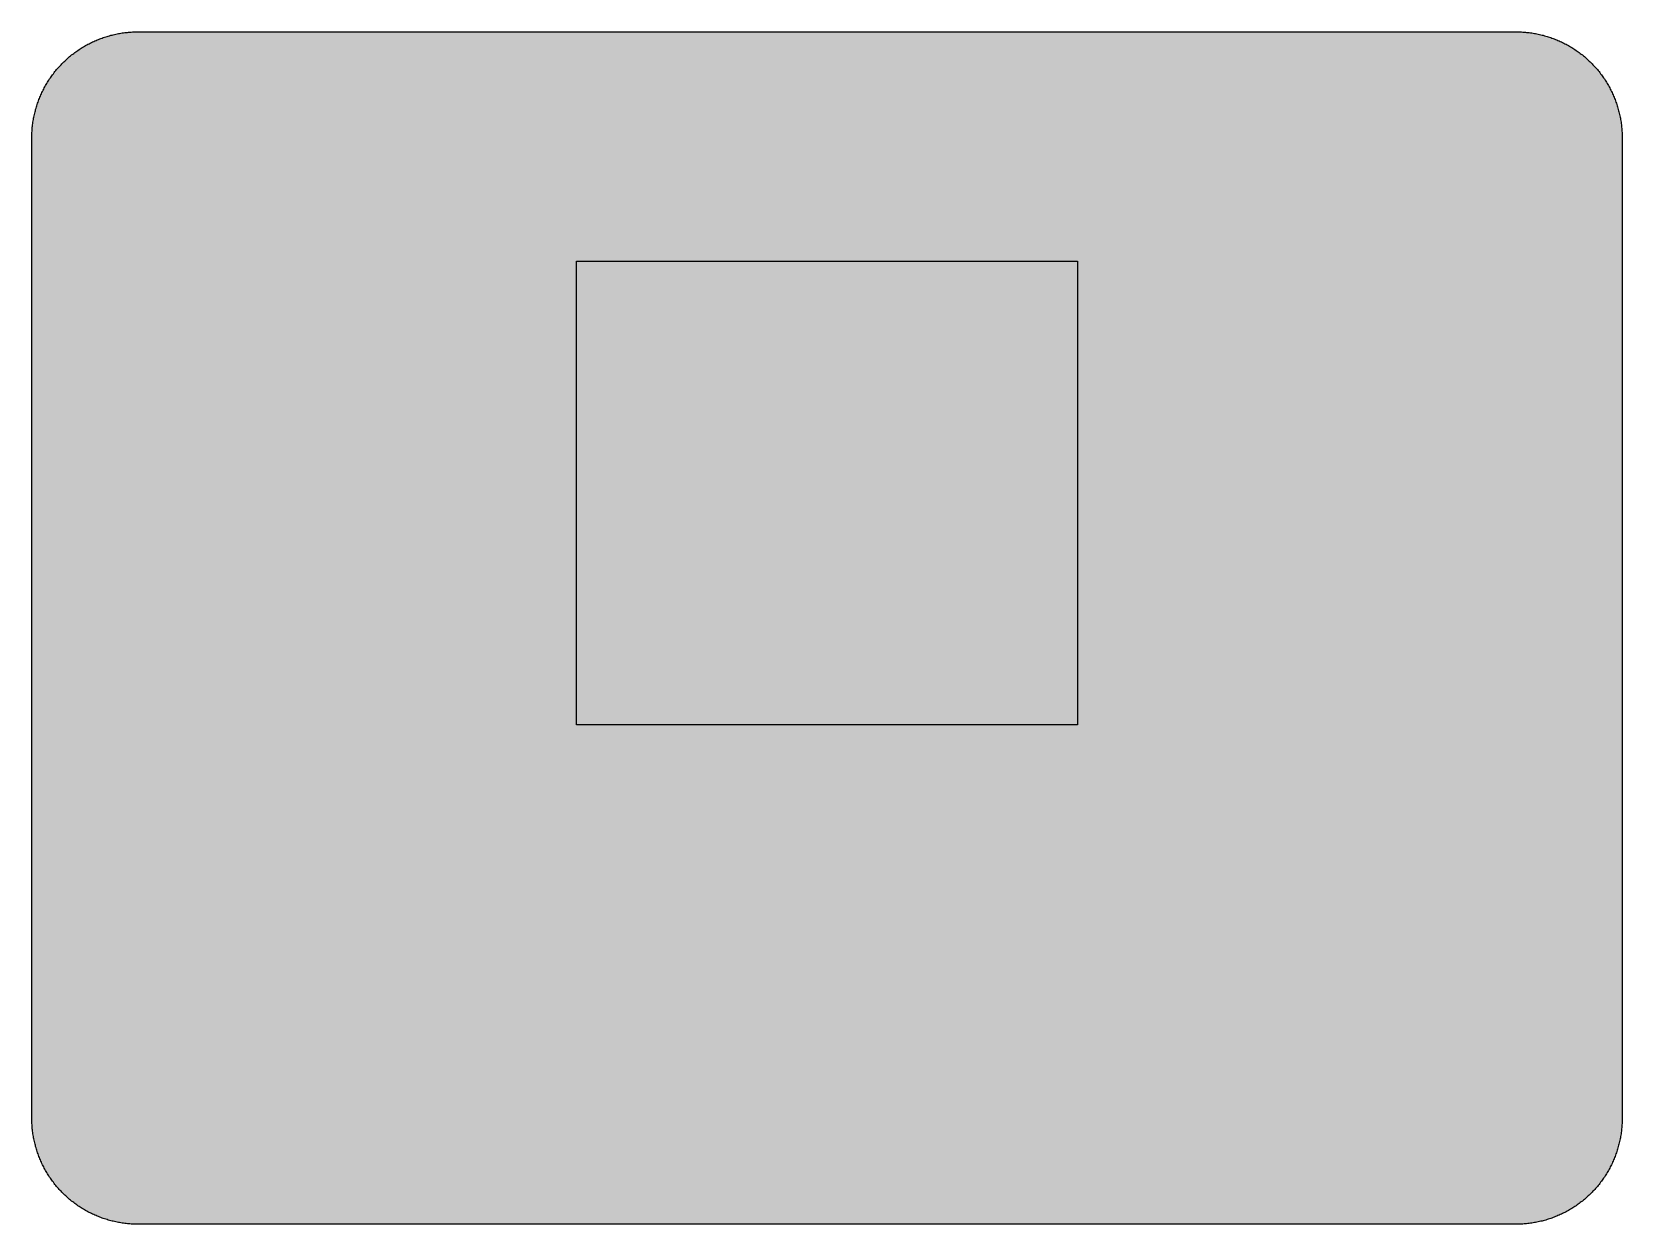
# Model space of a CAD drawing. Header units: millimetres. Extents: x 0 to 212, y 0 to 159.
import ezdxf

# ---------------------------------------------------------------- set-up
doc = ezdxf.new("R2010")
doc.units = ezdxf.units.MM

msp = doc.modelspace()

# ---------------------------------------------------------------- hatches: boundary and pattern name
for color, points in [(40, [(14.1633, 0.0536), (13.9878, 0.0533), (13.8125, 0.0559), (13.6373, 0.061), (13.462, 0.0686), (13.2893, 0.0787), (13.114, 0.0914), (12.9413, 0.1041), (12.7686, 0.1219), (12.5959, 0.1397), (12.4231, 0.16), (12.2504, 0.1829), (12.0777, 0.2057), (11.9075, 0.2337), (11.7373, 0.2616), (11.5672, 0.2921), (11.397, 0.3251), (11.2268, 0.3607), (11.0592, 0.3988), (10.8915, 0.4369), (10.7239, 0.4775), (10.5562, 0.5207), (10.3886, 0.5664), (10.2235, 0.6121), (10.0584, 0.6629), (9.8933, 0.7137), (9.7307, 0.7671), (9.5682, 0.8204), (9.4056, 0.8788), (9.2431, 0.9373), (9.083, 0.9982), (8.923, 1.0617), (8.763, 1.1252), (8.6055, 1.1938), (8.4455, 1.2624), (8.2906, 1.331), (8.1331, 1.4046), (7.9781, 1.4783), (7.8232, 1.5545), (7.6708, 1.6332), (7.5184, 1.7145), (7.366, 1.7958), (7.2161, 1.8796), (7.0663, 1.966), (6.919, 2.0523), (6.7716, 2.1438), (6.6243, 2.2352), (6.4795, 2.3266), (6.3348, 2.4232), (6.19, 2.5197), (6.0477, 2.6187), (5.908, 2.7178), (5.7683, 2.8194), (5.6286, 2.9235), (5.4915, 3.0302), (5.3543, 3.1369), (5.2197, 3.2461), (5.0851, 3.3579), (4.953, 3.4722), (4.8209, 3.5865), (4.6914, 3.7033), (4.5644, 3.8202), (4.4348, 3.9395), (4.3104, 4.0615), (4.1859, 4.1859), (4.0615, 4.3104), (3.9395, 4.4348), (3.8202, 4.5618), (3.7033, 4.6914), (3.5865, 4.8209), (3.4722, 4.953), (3.3579, 5.0851), (3.2487, 5.2197), (3.1369, 5.3543), (3.0302, 5.4915), (2.9235, 5.6286), (2.8194, 5.7683), (2.7178, 5.908), (2.6187, 6.0477), (2.5197, 6.19), (2.4232, 6.3348), (2.3266, 6.477), (2.2352, 6.6243), (2.1438, 6.7691), (2.0523, 6.919), (1.966, 7.0663), (1.8796, 7.2161), (1.7958, 7.366), (1.7145, 7.5184), (1.6332, 7.6708), (1.5545, 7.8232), (1.4783, 7.9781), (1.4046, 8.1331), (1.331, 8.2906), (1.2598, 8.4455), (1.1913, 8.603), (1.1252, 8.763), (1.0592, 8.923), (0.9982, 9.083), (0.9373, 9.2431), (0.8763, 9.4056), (0.8204, 9.5682), (0.7645, 9.7307), (0.7112, 9.8933), (0.6604, 10.0584), (0.6121, 10.2235), (0.5639, 10.3911), (0.5207, 10.5562), (0.4775, 10.7239), (0.4343, 10.8915), (0.3962, 11.0592), (0.3607, 11.2268), (0.3251, 11.397), (0.2921, 11.5672), (0.2616, 11.7373), (0.2311, 11.9075), (0.2057, 12.0802), (0.1803, 12.2504), (0.1575, 12.4231), (0.1372, 12.5959), (0.1194, 12.7686), (0.1041, 12.9413), (0.0889, 13.1166), (0.0787, 13.2893), (0.0686, 13.4645), (0.061, 13.6373), (0.0559, 13.8125), (0.0508, 13.9878), (0.0508, 14.163), (0.0522, 144.6925), (0.0508, 144.8664), (0.0559, 145.0416), (0.061, 145.2169), (0.0686, 145.3896), (0.0787, 145.5649), (0.0889, 145.7376), (0.1041, 145.9128), (0.1194, 146.0856), (0.1372, 146.2583), (0.1575, 146.431), (0.1803, 146.6037), (0.2057, 146.7739), (0.2311, 146.9466), (0.2616, 147.1168), (0.2921, 147.287), (0.3251, 147.4572), (0.3607, 147.6248), (0.3962, 147.795), (0.4343, 147.9626), (0.4775, 148.1303), (0.5207, 148.2979), (0.5639, 148.463), (0.6121, 148.6281), (0.6604, 148.7932), (0.7112, 148.9583), (0.7645, 149.1234), (0.8204, 149.286), (0.8763, 149.4485), (0.9373, 149.6111), (0.9982, 149.7711), (1.0592, 149.9311), (1.1252, 150.0911), (1.1913, 150.2486), (1.2598, 150.4061), (1.331, 150.5636), (1.4046, 150.7185), (1.4783, 150.876), (1.5545, 151.0284), (1.6332, 151.1833), (1.7145, 151.3357), (1.7958, 151.4856), (1.8796, 151.638), (1.966, 151.7879), (2.0523, 151.9352), (2.1438, 152.0825), (2.2352, 152.2298), (2.3266, 152.3746), (2.4232, 152.5194), (2.5197, 152.6616), (2.6187, 152.8039), (2.7178, 152.9461), (2.8194, 153.0858), (2.9235, 153.2255), (3.0302, 153.3627), (3.1369, 153.4973), (3.2487, 153.6344), (3.3579, 153.7665), (3.4722, 153.8986), (3.5865, 154.0307), (3.7033, 154.1602), (3.8202, 154.2898), (3.9395, 154.4168), (4.0615, 154.5438), (4.1859, 154.6682), (4.3104, 154.7901), (4.4348, 154.9121), (4.5644, 155.034), (4.6914, 155.1508), (4.8209, 155.2677), (4.953, 155.382), (5.0851, 155.4937), (5.2197, 155.6055), (5.3543, 155.7147), (5.4915, 155.8239), (5.6286, 155.9281), (5.7683, 156.0322), (5.908, 156.1338), (6.0477, 156.2354), (6.19, 156.3345), (6.3348, 156.431), (6.4795, 156.525), (6.6243, 156.6189), (6.7716, 156.7104), (6.919, 156.7993), (7.0663, 156.8882), (7.2161, 156.9745), (7.366, 157.0584), (7.5184, 157.1396), (7.6708, 157.2209), (7.8232, 157.2971), (7.9781, 157.3733), (8.1331, 157.4495), (8.2906, 157.5206), (8.4455, 157.5918), (8.6055, 157.6603), (8.763, 157.7289), (8.923, 157.7924), (9.083, 157.8559), (9.2431, 157.9169), (9.4056, 157.9753), (9.5682, 158.0337), (9.7307, 158.0871), (9.8933, 158.1404), (10.0584, 158.1912), (10.2235, 158.242), (10.3886, 158.2877), (10.5562, 158.3334), (10.7239, 158.3766), (10.8915, 158.4173), (11.0592, 158.4579), (11.2268, 158.4935), (11.397, 158.529), (11.5672, 158.562), (11.7373, 158.5925), (11.9075, 158.6205), (12.0777, 158.6484), (12.2504, 158.6713), (12.4231, 158.6941), (12.5959, 158.7144), (12.7686, 158.7322), (12.9413, 158.75), (13.114, 158.7627), (13.2893, 158.7754), (13.462, 158.7856), (13.6373, 158.7932), (13.8125, 158.7983), (13.9878, 158.8008), (14.163, 158.8033), (197.6078, 158.8036), (197.7822, 158.8008), (197.9574, 158.7983), (198.1327, 158.7932), (198.3054, 158.7856), (198.4807, 158.7754), (198.6534, 158.7627), (198.8287, 158.75), (199.0014, 158.7322), (199.1741, 158.7144), (199.3468, 158.6941), (199.5195, 158.6713), (199.6897, 158.6484), (199.8624, 158.6205), (200.0326, 158.5925), (200.2028, 158.562), (200.373, 158.529), (200.5432, 158.4935), (200.7108, 158.4579), (200.8784, 158.4173), (201.0461, 158.3766), (201.2137, 158.3334), (201.3788, 158.2877), (201.5465, 158.242), (201.7116, 158.1912), (201.8767, 158.1404), (202.0392, 158.0871), (202.2018, 158.0337), (202.3643, 157.9753), (202.5269, 157.9169), (202.6869, 157.8559), (202.8469, 157.7924), (203.007, 157.7289), (203.167, 157.6603), (203.3245, 157.5918), (203.4794, 157.5206), (203.6369, 157.4495), (203.7918, 157.3733), (203.9468, 157.2971), (204.0992, 157.2209), (204.2516, 157.1396), (204.404, 157.0584), (204.5538, 156.9745), (204.7037, 156.8882), (204.8535, 156.7993), (205.0009, 156.7104), (205.1456, 156.6189), (205.293, 156.525), (205.4352, 156.431), (205.58, 156.3345), (205.7222, 156.2354), (205.8619, 156.1338), (206.0016, 156.0322), (206.1413, 155.9281), (206.2785, 155.8239), (206.4156, 155.7147), (206.5503, 155.6055), (206.6849, 155.4937), (206.817, 155.382), (206.949, 155.2677), (207.0786, 155.1508), (207.2081, 155.034), (207.3351, 154.9121), (207.4596, 154.7901), (207.584, 154.6682), (207.7085, 154.5438), (207.8304, 154.4168), (207.9498, 154.2898), (208.0666, 154.1602), (208.1835, 154.0307), (208.2978, 153.8986), (208.4121, 153.7665), (208.5238, 153.6344), (208.6331, 153.4973), (208.7397, 153.3627), (208.8464, 153.2255), (208.9506, 153.0858), (209.0522, 152.9461), (209.1512, 152.8039), (209.2503, 152.6616), (209.3468, 152.5194), (209.4433, 152.3746), (209.5348, 152.2298), (209.6262, 152.0825), (209.7176, 151.9352), (209.804, 151.7879), (209.8904, 151.638), (209.9742, 151.4856), (210.0555, 151.3357), (210.1367, 151.1833), (210.2155, 151.0284), (210.2917, 150.876), (210.3653, 150.7185), (210.439, 150.5636), (210.5076, 150.4061), (210.5762, 150.2486), (210.6447, 150.0911), (210.7082, 149.9311), (210.7717, 149.7711), (210.8327, 149.6111), (210.8911, 149.4485), (210.9495, 149.286), (211.0029, 149.1234), (211.0562, 148.9583), (211.107, 148.7932), (211.1578, 148.6281), (211.2035, 148.463), (211.2493, 148.2979), (211.2924, 148.1303), (211.3331, 147.9626), (211.3712, 147.795), (211.4093, 147.6248), (211.4448, 147.4572), (211.4779, 147.287), (211.5083, 147.1168), (211.5363, 146.9466), (211.5642, 146.7739), (211.5871, 146.6037), (211.6099, 146.431), (211.6303, 146.2583), (211.648, 146.0856), (211.6658, 145.9128), (211.6785, 145.7376), (211.6912, 145.5649), (211.7014, 145.3896), (211.709, 145.2169), (211.7141, 145.0416), (211.7166, 144.8664), (211.7166, 144.6911), (211.7189, 14.1647), (211.7166, 13.9878), (211.7141, 13.8125), (211.709, 13.6373), (211.7014, 13.4645), (211.6912, 13.2893), (211.6785, 13.1166), (211.6658, 12.9413), (211.648, 12.7686), (211.6303, 12.5959), (211.6099, 12.4231), (211.5871, 12.2504), (211.5642, 12.0802), (211.5363, 11.9075), (211.5083, 11.7373), (211.4779, 11.5672), (211.4448, 11.397), (211.4093, 11.2268), (211.3712, 11.0592), (211.3331, 10.8915), (211.2924, 10.7239), (211.2493, 10.5562), (211.2035, 10.3911), (211.1578, 10.2235), (211.107, 10.0584), (211.0562, 9.8933), (211.0029, 9.7307), (210.9495, 9.5682), (210.8911, 9.4056), (210.8327, 9.2431), (210.7717, 9.083), (210.7082, 8.923), (210.6447, 8.763), (210.5762, 8.603), (210.5076, 8.4455), (210.439, 8.2906), (210.3653, 8.1331), (210.2917, 7.9781), (210.2155, 7.8232), (210.1367, 7.6708), (210.0555, 7.5184), (209.9742, 7.366), (209.8904, 7.2161), (209.804, 7.0663), (209.7176, 6.919), (209.6262, 6.7691), (209.5348, 6.6243), (209.4433, 6.477), (209.3468, 6.3348), (209.2503, 6.19), (209.1512, 6.0477), (209.0522, 5.908), (208.9506, 5.7683), (208.8464, 5.6286), (208.7397, 5.4915), (208.6331, 5.3543), (208.5238, 5.2197), (208.4121, 5.0851), (208.2978, 4.953), (208.1835, 4.8209), (208.0666, 4.6914), (207.9498, 4.5618), (207.8304, 4.4348), (207.7085, 4.3104), (207.584, 4.1859), (207.4596, 4.0615), (207.3351, 3.9395), (207.2081, 3.8202), (207.0786, 3.7033), (206.949, 3.5865), (206.817, 3.4722), (206.6849, 3.3579), (206.5503, 3.2461), (206.4156, 3.1369), (206.2785, 3.0302), (206.1413, 2.9235), (206.0016, 2.8194), (205.8619, 2.7178), (205.7222, 2.6187), (205.58, 2.5197), (205.4352, 2.4232), (205.293, 2.3266), (205.1456, 2.2352), (205.0009, 2.1438), (204.8535, 2.0523), (204.7037, 1.966), (204.5538, 1.8796), (204.404, 1.7958), (204.2516, 1.7145), (204.0992, 1.6332), (203.9468, 1.5545), (203.7918, 1.4783), (203.6369, 1.4046), (203.4794, 1.331), (203.3245, 1.2624), (203.167, 1.1938), (203.007, 1.1252), (202.8469, 1.0617), (202.6869, 0.9982), (202.5269, 0.9373), (202.3643, 0.8788), (202.2018, 0.8204), (202.0392, 0.7671), (201.8767, 0.7137), (201.7116, 0.6629), (201.5465, 0.6121), (201.3788, 0.5664), (201.2137, 0.5207), (201.0461, 0.4775), (200.8784, 0.4369), (200.7108, 0.3988), (200.5432, 0.3607), (200.373, 0.3251), (200.2028, 0.2921), (200.0326, 0.2616), (199.8624, 0.2337), (199.6897, 0.2057), (199.5195, 0.1829), (199.3468, 0.16), (199.1741, 0.1397), (199.0014, 0.1219), (198.8287, 0.1041), (198.6534, 0.0914), (198.4807, 0.0787), (198.3054, 0.0686), (198.1327, 0.061), (197.9574, 0.0559), (197.7822, 0.0533), (197.6069, 0.0533)]), (30, [(72.548, 128.2883), (139.223, 128.2883), (139.223, 66.5522), (72.548, 66.5522)])]:
    msp.add_hatch(color=color).paths.add_polyline_path(points)
h = msp.add_hatch(color=59)
h.paths.add_polyline_path([(14.1633, 3.5814), (13.8887, 3.5839), (13.6169, 3.5941), (13.3477, 3.6119), (13.081, 3.6347), (12.8143, 3.6652), (12.5501, 3.7008), (12.2885, 3.7465), (12.0294, 3.7948), (11.7729, 3.8506), (11.5164, 3.9141), (11.2649, 3.9827), (11.016, 4.0564), (10.7671, 4.1351), (10.5232, 4.2215), (10.2819, 4.3129), (10.0432, 4.412), (9.8069, 4.5161), (9.5733, 4.6228), (9.3447, 4.7371), (9.1186, 4.8565), (8.8951, 4.9809), (8.6741, 5.113), (8.4582, 5.2476), (8.2448, 5.3873), (8.0366, 5.5321), (7.8308, 5.682), (7.6276, 5.8369), (7.4295, 5.9969), (7.2365, 6.1595), (7.046, 6.3297), (6.8605, 6.5024), (6.6777, 6.6802), (6.5024, 6.8605), (6.3271, 7.046), (6.1595, 7.2365), (5.9969, 7.432), (5.8369, 7.6302), (5.682, 7.8308), (5.5321, 8.0366), (5.3873, 8.2448), (5.2451, 8.4582), (5.1105, 8.6741), (4.9809, 8.8951), (4.8565, 9.1186), (4.7371, 9.3447), (4.6228, 9.5758), (4.5136, 9.8069), (4.4094, 10.0432), (4.3129, 10.2819), (4.2215, 10.5232), (4.1351, 10.7696), (4.0538, 11.016), (3.9802, 11.2649), (3.9116, 11.5189), (3.8506, 11.7729), (3.7948, 12.0294), (3.744, 12.2911), (3.7008, 12.5527), (3.6627, 12.8143), (3.6322, 13.081), (3.6093, 13.3502), (3.5916, 13.6195), (3.5814, 13.8913), (3.5789, 14.163), (3.58, 144.6925), (3.5814, 144.9654), (3.5916, 145.2347), (3.6093, 145.5064), (3.6322, 145.7731), (3.6627, 146.0398), (3.7008, 146.304), (3.744, 146.5656), (3.7948, 146.8247), (3.8506, 147.0812), (3.9116, 147.3352), (3.9802, 147.5892), (4.0538, 147.8382), (4.1351, 148.0845), (4.2215, 148.3309), (4.3129, 148.5722), (4.4094, 148.811), (4.5136, 149.0472), (4.6228, 149.2783), (4.7371, 149.5095), (4.8565, 149.7355), (4.9809, 149.9591), (5.1105, 150.1775), (5.2451, 150.3959), (5.3873, 150.6093), (5.5321, 150.8176), (5.682, 151.0233), (5.8369, 151.224), (5.9969, 151.4221), (6.1595, 151.6177), (6.3271, 151.8056), (6.5024, 151.9936), (6.6777, 152.1739), (6.8605, 152.3517), (7.046, 152.5245), (7.2365, 152.6946), (7.4295, 152.8572), (7.6276, 153.0172), (7.8308, 153.1722), (8.0366, 153.322), (8.2448, 153.4668), (8.4582, 153.6065), (8.6741, 153.7411), (8.8951, 153.8732), (9.1186, 153.9977), (9.3447, 154.117), (9.5733, 154.2313), (9.8069, 154.3406), (10.0432, 154.4422), (10.2819, 154.5412), (10.5232, 154.6327), (10.7671, 154.719), (11.016, 154.7978), (11.2649, 154.874), (11.5164, 154.9425), (11.7729, 155.0035), (12.0294, 155.0594), (12.2885, 155.1102), (12.5501, 155.1534), (12.8143, 155.1889), (13.081, 155.2194), (13.3477, 155.2448), (13.6169, 155.26), (13.8887, 155.2702), (14.163, 155.2753), (197.6078, 155.2758), (197.8787, 155.2702), (198.1505, 155.26), (198.4197, 155.2448), (198.689, 155.2194), (198.9557, 155.1889), (199.2173, 155.1534), (199.4789, 155.1102), (199.7405, 155.0594), (199.9971, 155.0035), (200.2511, 154.9425), (200.5051, 154.874), (200.754, 154.7978), (201.0004, 154.719), (201.2467, 154.6327), (201.488, 154.5412), (201.7268, 154.4422), (201.963, 154.3406), (202.1942, 154.2313), (202.4253, 154.117), (202.6514, 153.9977), (202.8749, 153.8732), (203.0959, 153.7411), (203.3118, 153.6065), (203.5251, 153.4668), (203.7334, 153.322), (203.9391, 153.1722), (204.1398, 153.0172), (204.3379, 152.8572), (204.5335, 152.6946), (204.724, 152.5245), (204.9094, 152.3517), (205.0898, 152.1739), (205.2676, 151.9936), (205.4403, 151.8056), (205.6105, 151.6177), (205.773, 151.4221), (205.933, 151.224), (206.088, 151.0233), (206.2378, 150.8176), (206.3826, 150.6093), (206.5223, 150.3959), (206.6569, 150.1775), (206.789, 149.9591), (206.9135, 149.7355), (207.0329, 149.5095), (207.1472, 149.2783), (207.2538, 149.0472), (207.358, 148.811), (207.457, 148.5722), (207.5485, 148.3309), (207.6348, 148.0845), (207.7136, 147.8382), (207.7872, 147.5892), (207.8558, 147.3352), (207.9193, 147.0812), (207.9752, 146.8247), (208.0235, 146.5656), (208.0692, 146.304), (208.1047, 146.0398), (208.1352, 145.7731), (208.1581, 145.5064), (208.1759, 145.2347), (208.186, 144.9654), (208.1911, 144.6911), (208.1911, 14.1647), (208.186, 13.8913), (208.1759, 13.6195), (208.1581, 13.3502), (208.1352, 13.081), (208.1047, 12.8143), (208.0692, 12.5527), (208.0235, 12.2911), (207.9752, 12.0294), (207.9193, 11.7729), (207.8558, 11.5189), (207.7872, 11.2649), (207.7136, 11.016), (207.6348, 10.7696), (207.5485, 10.5232), (207.457, 10.2819), (207.358, 10.0432), (207.2538, 9.8069), (207.1472, 9.5758), (207.0329, 9.3447), (206.9135, 9.1186), (206.789, 8.8951), (206.6569, 8.6741), (206.5223, 8.4582), (206.3826, 8.2448), (206.2378, 8.0366), (206.088, 7.8308), (205.933, 7.6302), (205.773, 7.432), (205.6105, 7.2365), (205.4403, 7.046), (205.2676, 6.8605), (205.0898, 6.6802), (204.9094, 6.5024), (204.724, 6.3297), (204.5335, 6.1595), (204.3379, 5.9969), (204.1398, 5.8369), (203.9391, 5.682), (203.7334, 5.5321), (203.5251, 5.3873), (203.3118, 5.2476), (203.0959, 5.113), (202.8749, 4.9809), (202.6514, 4.8565), (202.4253, 4.7371), (202.1942, 4.6228), (201.963, 4.5161), (201.7268, 4.412), (201.488, 4.3129), (201.2467, 4.2215), (201.0004, 4.1351), (200.754, 4.0564), (200.5051, 3.9827), (200.2511, 3.9141), (199.9971, 3.8506), (199.7405, 3.7948), (199.4789, 3.7465), (199.2173, 3.7008), (198.9557, 3.6652), (198.689, 3.6347), (198.4197, 3.6119), (198.1505, 3.5941), (197.8787, 3.5839), (197.6069, 3.5789)])
h.paths.add_polyline_path([(14.1633, 8.8731), (14.0259, 8.8748), (13.8887, 8.8798), (13.7541, 8.8875), (13.622, 8.9002), (13.4874, 8.9154), (13.3553, 8.9332), (13.2258, 8.9535), (13.0962, 8.9789), (12.9667, 9.0068), (12.8397, 9.0373), (12.7127, 9.0729), (12.5882, 9.1084), (12.4663, 9.1491), (12.3419, 9.1923), (12.2225, 9.238), (12.1031, 9.2888), (11.9837, 9.3396), (11.8694, 9.3929), (11.7526, 9.4513), (11.6408, 9.5098), (11.5291, 9.5733), (11.4198, 9.6368), (11.3106, 9.7053), (11.2039, 9.7765), (11.0998, 9.8476), (10.9957, 9.9238), (10.8966, 10), (10.7975, 10.0787), (10.6985, 10.1625), (10.6045, 10.2464), (10.5105, 10.3327), (10.4216, 10.4216), (10.3327, 10.5131), (10.2464, 10.6045), (10.16, 10.701), (10.0787, 10.7975), (10, 10.8966), (9.9212, 10.9982), (9.8476, 11.0998), (9.7739, 11.2039), (9.7053, 11.3106), (9.6368, 11.4198), (9.5707, 11.5291), (9.5098, 11.6408), (9.4488, 11.7551), (9.3929, 11.8694), (9.337, 11.9863), (9.2862, 12.1031), (9.238, 12.2225), (9.1923, 12.3444), (9.1491, 12.4663), (9.1084, 12.5908), (9.0703, 12.7152), (9.0373, 12.8397), (9.0068, 12.9692), (8.9789, 13.0962), (8.9535, 13.2258), (8.9306, 13.3579), (8.9129, 13.4899), (8.8976, 13.622), (8.8849, 13.7566), (8.8773, 13.8913), (8.8722, 14.0259), (8.8697, 14.163), (8.8717, 144.6925), (8.8722, 144.8283), (8.8773, 144.9629), (8.8849, 145.0975), (8.8976, 145.2321), (8.9129, 145.3642), (8.9306, 145.4963), (8.9535, 145.6284), (8.9789, 145.7579), (9.0068, 145.8849), (9.0373, 146.0144), (9.0703, 146.1389), (9.1084, 146.2634), (9.1491, 146.3878), (9.1923, 146.5097), (9.238, 146.6317), (9.2862, 146.751), (9.337, 146.8679), (9.3929, 146.9847), (9.4488, 147.099), (9.5098, 147.2133), (9.5707, 147.3251), (9.6368, 147.4343), (9.7053, 147.5435), (9.7739, 147.6502), (9.8476, 147.7543), (9.9212, 147.8559), (10, 147.9575), (10.0787, 148.0566), (10.16, 148.1531), (10.2464, 148.2496), (10.3327, 148.3411), (10.4216, 148.4325), (10.5105, 148.5214), (10.6045, 148.6078), (10.6985, 148.6916), (10.7975, 148.7754), (10.8966, 148.8542), (10.9957, 148.9304), (11.0998, 149.0066), (11.2039, 149.0777), (11.3106, 149.1488), (11.4198, 149.2174), (11.5291, 149.2809), (11.6408, 149.3444), (11.7526, 149.4028), (11.8694, 149.4612), (11.9837, 149.5146), (12.1031, 149.5679), (12.2225, 149.6162), (12.3419, 149.6619), (12.4663, 149.7051), (12.5882, 149.7457), (12.7127, 149.7813), (12.8397, 149.8168), (12.9667, 149.8473), (13.0962, 149.8752), (13.2258, 149.9006), (13.3553, 149.921), (13.4874, 149.9413), (13.622, 149.9565), (13.7541, 149.9667), (13.8887, 149.9768), (14.0259, 149.9819), (14.163, 149.9819), (197.6078, 149.9842), (197.7441, 149.9819), (197.8787, 149.9768), (198.0133, 149.9667), (198.1479, 149.9565), (198.28, 149.9413), (198.4121, 149.921), (198.5442, 149.9006), (198.6737, 149.8752), (198.8007, 149.8473), (198.9303, 149.8168), (199.0547, 149.7813), (199.1792, 149.7457), (199.3036, 149.7051), (199.4256, 149.6619), (199.5475, 149.6162), (199.6669, 149.5679), (199.7837, 149.5146), (199.9005, 149.4612), (200.0148, 149.4028), (200.1291, 149.3444), (200.2409, 149.2809), (200.3501, 149.2174), (200.4593, 149.1488), (200.566, 149.0777), (200.6702, 149.0066), (200.7718, 148.9304), (200.8734, 148.8542), (200.9724, 148.7754), (201.0689, 148.6916), (201.1655, 148.6078), (201.2569, 148.5214), (201.3483, 148.4325), (201.4372, 148.3411), (201.5236, 148.2496), (201.6074, 148.1531), (201.6912, 148.0566), (201.77, 147.9575), (201.8462, 147.8559), (201.9224, 147.7543), (201.9935, 147.6502), (202.0646, 147.5435), (202.1332, 147.4343), (202.1967, 147.3251), (202.2602, 147.2133), (202.3186, 147.099), (202.377, 146.9847), (202.4304, 146.8679), (202.4812, 146.751), (202.532, 146.6317), (202.5777, 146.5097), (202.6209, 146.3878), (202.6615, 146.2634), (202.6971, 146.1389), (202.7326, 146.0144), (202.7631, 145.8849), (202.7911, 145.7579), (202.8165, 145.6284), (202.8368, 145.4963), (202.8546, 145.3642), (202.8698, 145.2321), (202.8825, 145.0975), (202.8901, 144.9629), (202.8952, 144.8283), (202.8977, 144.6911), (202.8994, 14.1647), (202.8952, 14.0259), (202.8901, 13.8913), (202.8825, 13.7566), (202.8698, 13.622), (202.8546, 13.4899), (202.8368, 13.3579), (202.8165, 13.2258), (202.7911, 13.0962), (202.7631, 12.9692), (202.7326, 12.8397), (202.6971, 12.7152), (202.6615, 12.5908), (202.6209, 12.4663), (202.5777, 12.3444), (202.532, 12.2225), (202.4812, 12.1031), (202.4304, 11.9863), (202.377, 11.8694), (202.3186, 11.7551), (202.2602, 11.6408), (202.1967, 11.5291), (202.1332, 11.4198), (202.0646, 11.3106), (201.9935, 11.2039), (201.9224, 11.0998), (201.8462, 10.9982), (201.77, 10.8966), (201.6912, 10.7975), (201.6074, 10.701), (201.5236, 10.6045), (201.4372, 10.5131), (201.3483, 10.4216), (201.2569, 10.3327), (201.1655, 10.2464), (201.0689, 10.1625), (200.9724, 10.0787), (200.8734, 10), (200.7718, 9.9238), (200.6702, 9.8476), (200.566, 9.7765), (200.4593, 9.7053), (200.3501, 9.6368), (200.2409, 9.5733), (200.1291, 9.5098), (200.0148, 9.4513), (199.9005, 9.3929), (199.7837, 9.3396), (199.6669, 9.2888), (199.5475, 9.238), (199.4256, 9.1923), (199.3036, 9.1491), (199.1792, 9.1084), (199.0547, 9.0729), (198.9303, 9.0373), (198.8007, 9.0068), (198.6737, 8.9789), (198.5442, 8.9535), (198.4121, 8.9332), (198.28, 8.9154), (198.1479, 8.9002), (198.0133, 8.8875), (197.8787, 8.8798), (197.7441, 8.8748), (197.6069, 8.8722)], flags=16)
h = msp.add_hatch(color=59)
h.paths.add_polyline_path([(63.905, 17.1633), (63.8404, 17.1628), (63.7769, 17.1653), (63.7134, 17.1704), (63.6524, 17.1755), (63.5889, 17.1831), (63.5279, 17.1907), (63.467, 17.2009), (63.406, 17.211), (63.3476, 17.2263), (63.2866, 17.239), (63.2282, 17.2568), (63.1698, 17.272), (63.1114, 17.2923), (63.0555, 17.3126), (62.9996, 17.333), (62.9437, 17.3558), (62.8879, 17.3812), (62.8345, 17.4066), (62.7812, 17.432), (62.7278, 17.46), (62.6745, 17.4879), (62.6237, 17.5184), (62.5729, 17.5514), (62.5246, 17.5844), (62.4738, 17.6174), (62.4256, 17.653), (62.3799, 17.6886), (62.3341, 17.7267), (62.2884, 17.7648), (62.2427, 17.8029), (62.1995, 17.8435), (62.1589, 17.8841), (62.1157, 17.9273), (62.0751, 17.9705), (62.037, 18.0162), (61.9989, 18.0594), (61.9608, 18.1077), (61.9252, 18.1534), (61.8896, 18.2016), (61.8566, 18.2499), (61.8236, 18.3007), (61.7931, 18.3515), (61.7626, 18.4023), (61.7322, 18.4531), (61.7042, 18.5064), (61.6788, 18.5598), (61.6534, 18.6157), (61.628, 18.669), (61.6052, 18.7249), (61.5848, 18.7833), (61.5645, 18.8392), (61.5442, 18.8976), (61.529, 18.956), (61.5112, 19.0144), (61.4985, 19.0729), (61.4832, 19.1338), (61.4731, 19.1948), (61.4629, 19.2557), (61.4553, 19.3167), (61.4477, 19.3777), (61.4426, 19.4412), (61.4375, 19.5047), (61.435, 19.5682), (61.435, 19.6317), (61.4355, 44.3272), (61.435, 44.389), (61.4375, 44.4525), (61.4426, 44.516), (61.4477, 44.577), (61.4553, 44.6405), (61.4629, 44.7015), (61.4731, 44.7624), (61.4832, 44.8234), (61.4985, 44.8843), (61.5112, 44.9428), (61.529, 45.0012), (61.5442, 45.0596), (61.5645, 45.118), (61.5848, 45.1739), (61.6052, 45.2298), (61.628, 45.2857), (61.6534, 45.3415), (61.6788, 45.3949), (61.7042, 45.4508), (61.7322, 45.5016), (61.7626, 45.5549), (61.7931, 45.6057), (61.8236, 45.6565), (61.8566, 45.7073), (61.8896, 45.7556), (61.9252, 45.8038), (61.9608, 45.8495), (61.9989, 45.8953), (62.037, 45.941), (62.0751, 45.9867), (62.1157, 46.0299), (62.1589, 46.0705), (62.1995, 46.1137), (62.2427, 46.1543), (62.2884, 46.1924), (62.3341, 46.2305), (62.3799, 46.2686), (62.4256, 46.3042), (62.4738, 46.3398), (62.5246, 46.3728), (62.5729, 46.4058), (62.6237, 46.4388), (62.6745, 46.4668), (62.7278, 46.4972), (62.7812, 46.5252), (62.8345, 46.5506), (62.8879, 46.576), (62.9437, 46.6014), (62.9996, 46.6242), (63.0555, 46.6446), (63.1114, 46.6649), (63.1698, 46.6852), (63.2282, 46.7004), (63.2866, 46.7182), (63.3476, 46.7309), (63.406, 46.7462), (63.467, 46.7563), (63.5279, 46.7665), (63.5889, 46.7766), (63.6524, 46.7817), (63.7134, 46.7893), (63.7769, 46.7919), (63.8404, 46.7944), (63.9039, 46.7944), (71.3133, 46.7967), (71.3765, 46.7944), (71.44, 46.7919), (71.501, 46.7893), (71.5645, 46.7817), (71.6255, 46.7766), (71.689, 46.7665), (71.7499, 46.7563), (71.8109, 46.7462), (71.8693, 46.7309), (71.9303, 46.7182), (71.9887, 46.7004), (72.0471, 46.6852), (72.1055, 46.6649), (72.1614, 46.6446), (72.2173, 46.6242), (72.2732, 46.6014), (72.329, 46.576), (72.3824, 46.5506), (72.4357, 46.5252), (72.4891, 46.4972), (72.5424, 46.4668), (72.5932, 46.4388), (72.644, 46.4058), (72.6923, 46.3728), (72.7431, 46.3398), (72.7888, 46.3042), (72.837, 46.2686), (72.8828, 46.2305), (72.9285, 46.1924), (72.9717, 46.1543), (73.0148, 46.1137), (73.058, 46.0705), (73.0987, 46.0299), (73.1393, 45.9867), (73.1799, 45.941), (73.218, 45.8953), (73.2561, 45.8495), (73.2917, 45.8038), (73.3273, 45.7556), (73.3603, 45.7073), (73.3933, 45.6565), (73.4238, 45.6057), (73.4543, 45.5549), (73.4847, 45.5016), (73.5127, 45.4508), (73.5381, 45.3949), (73.5635, 45.3415), (73.5863, 45.2857), (73.6092, 45.2298), (73.6321, 45.1739), (73.6524, 45.118), (73.6702, 45.0596), (73.6879, 45.0012), (73.7032, 44.9428), (73.7184, 44.8843), (73.7311, 44.8234), (73.7438, 44.7624), (73.754, 44.7015), (73.7616, 44.6405), (73.7692, 44.577), (73.7743, 44.516), (73.7794, 44.4525), (73.7819, 44.389), (73.7819, 44.3255), (73.7828, 19.6328), (73.7819, 19.5682), (73.7794, 19.5047), (73.7743, 19.4412), (73.7692, 19.3777), (73.7616, 19.3167), (73.754, 19.2557), (73.7438, 19.1948), (73.7311, 19.1338), (73.7184, 19.0729), (73.7032, 19.0144), (73.6879, 18.956), (73.6702, 18.8976), (73.6524, 18.8392), (73.6321, 18.7833), (73.6092, 18.7249), (73.5863, 18.669), (73.5635, 18.6157), (73.5381, 18.5598), (73.5127, 18.5064), (73.4847, 18.4531), (73.4543, 18.4023), (73.4238, 18.3515), (73.3933, 18.3007), (73.3603, 18.2499), (73.3273, 18.2016), (73.2917, 18.1534), (73.2561, 18.1077), (73.218, 18.0594), (73.1799, 18.0162), (73.1393, 17.9705), (73.0987, 17.9273), (73.058, 17.8841), (73.0148, 17.8435), (72.9717, 17.8029), (72.9285, 17.7648), (72.8828, 17.7267), (72.837, 17.6886), (72.7888, 17.653), (72.7431, 17.6174), (72.6923, 17.5844), (72.644, 17.5514), (72.5932, 17.5184), (72.5424, 17.4879), (72.4891, 17.46), (72.4357, 17.432), (72.3824, 17.4066), (72.329, 17.3812), (72.2732, 17.3558), (72.2173, 17.333), (72.1614, 17.3126), (72.1055, 17.2923), (72.0471, 17.272), (71.9887, 17.2568), (71.9303, 17.239), (71.8693, 17.2263), (71.8109, 17.211), (71.7499, 17.2009), (71.689, 17.1907), (71.6255, 17.1831), (71.5645, 17.1755), (71.501, 17.1704), (71.44, 17.1653), (71.3765, 17.1628), (71.313, 17.1628)])
h.paths.add_polyline_path([(78.7217, 17.1633), (78.6562, 17.1628), (78.5927, 17.1653), (78.5317, 17.1704), (78.4682, 17.1755), (78.4073, 17.1831), (78.3438, 17.1907), (78.2828, 17.2009), (78.2218, 17.211), (78.1634, 17.2263), (78.1025, 17.239), (78.044, 17.2568), (77.9856, 17.272), (77.9297, 17.2923), (77.8713, 17.3126), (77.8154, 17.333), (77.7596, 17.3558), (77.7037, 17.3812), (77.6503, 17.4066), (77.597, 17.432), (77.5437, 17.46), (77.4929, 17.4879), (77.4395, 17.5184), (77.3887, 17.5514), (77.3405, 17.5844), (77.2922, 17.6174), (77.2439, 17.653), (77.1957, 17.6886), (77.15, 17.7267), (77.1042, 17.7648), (77.0611, 17.8029), (77.0179, 17.8435), (76.9747, 17.8841), (76.9341, 17.9273), (76.8934, 17.9705), (76.8528, 18.0162), (76.8147, 18.0594), (76.7791, 18.1077), (76.741, 18.1534), (76.708, 18.2016), (76.6724, 18.2499), (76.6394, 18.3007), (76.6089, 18.3515), (76.5785, 18.4023), (76.548, 18.4531), (76.52, 18.5064), (76.4946, 18.5598), (76.4692, 18.6157), (76.4464, 18.669), (76.4235, 18.7249), (76.4007, 18.7833), (76.3803, 18.8392), (76.3626, 18.8976), (76.3448, 18.956), (76.3295, 19.0144), (76.3143, 19.0729), (76.3016, 19.1338), (76.2889, 19.1948), (76.2787, 19.2557), (76.2711, 19.3167), (76.2635, 19.3777), (76.2584, 19.4412), (76.2533, 19.5047), (76.2508, 19.5682), (76.2508, 19.6317), (76.2522, 44.3272), (76.2508, 44.389), (76.2533, 44.4525), (76.2584, 44.516), (76.2635, 44.577), (76.2711, 44.6405), (76.2787, 44.7015), (76.2889, 44.7624), (76.3016, 44.8234), (76.3143, 44.8843), (76.3295, 44.9428), (76.3448, 45.0012), (76.3626, 45.0596), (76.3803, 45.118), (76.4007, 45.1739), (76.4235, 45.2298), (76.4464, 45.2857), (76.4692, 45.3415), (76.4946, 45.3949), (76.52, 45.4508), (76.548, 45.5016), (76.5785, 45.5549), (76.6089, 45.6057), (76.6394, 45.6565), (76.6724, 45.7073), (76.708, 45.7556), (76.741, 45.8038), (76.7791, 45.8495), (76.8147, 45.8953), (76.8528, 45.941), (76.8934, 45.9867), (76.9341, 46.0299), (76.9747, 46.0705), (77.0179, 46.1137), (77.0611, 46.1543), (77.1042, 46.1924), (77.15, 46.2305), (77.1957, 46.2686), (77.2439, 46.3042), (77.2922, 46.3398), (77.3405, 46.3728), (77.3887, 46.4058), (77.4395, 46.4388), (77.4929, 46.4668), (77.5437, 46.4972), (77.597, 46.5252), (77.6503, 46.5506), (77.7037, 46.576), (77.7596, 46.6014), (77.8154, 46.6242), (77.8713, 46.6446), (77.9297, 46.6649), (77.9856, 46.6852), (78.044, 46.7004), (78.1025, 46.7182), (78.1634, 46.7309), (78.2218, 46.7462), (78.2828, 46.7563), (78.3438, 46.7665), (78.4073, 46.7766), (78.4682, 46.7817), (78.5317, 46.7893), (78.5927, 46.7919), (78.6562, 46.7944), (78.7197, 46.7944), (86.13, 46.7967), (86.1924, 46.7944), (86.2559, 46.7919), (86.3194, 46.7893), (86.3803, 46.7817), (86.4438, 46.7766), (86.5048, 46.7665), (86.5657, 46.7563), (86.6267, 46.7462), (86.6877, 46.7309), (86.7461, 46.7182), (86.8045, 46.7004), (86.8629, 46.6852), (86.9213, 46.6649), (86.9772, 46.6446), (87.0356, 46.6242), (87.089, 46.6014), (87.1449, 46.576), (87.2007, 46.5506), (87.2541, 46.5252), (87.3049, 46.4972), (87.3582, 46.4668), (87.409, 46.4388), (87.4598, 46.4058), (87.5106, 46.3728), (87.5589, 46.3398), (87.6071, 46.3042), (87.6529, 46.2686), (87.6986, 46.2305), (87.7443, 46.1924), (87.79, 46.1543), (87.8332, 46.1137), (87.8764, 46.0705), (87.917, 46.0299), (87.9577, 45.9867), (87.9958, 45.941), (88.0339, 45.8953), (88.072, 45.8495), (88.1075, 45.8038), (88.1431, 45.7556), (88.1761, 45.7073), (88.2091, 45.6565), (88.2396, 45.6057), (88.2701, 45.5549), (88.3006, 45.5016), (88.3285, 45.4508), (88.3539, 45.3949), (88.3793, 45.3415), (88.4047, 45.2857), (88.4276, 45.2298), (88.4479, 45.1739), (88.4682, 45.118), (88.486, 45.0596), (88.5038, 45.0012), (88.5215, 44.9428), (88.5342, 44.8843), (88.5469, 44.8234), (88.5596, 44.7624), (88.5698, 44.7015), (88.5774, 44.6405), (88.585, 44.577), (88.5901, 44.516), (88.5952, 44.4525), (88.5977, 44.389), (88.5977, 44.3255), (88.5994, 37.5363), (88.5977, 37.4701), (88.6003, 37.4066), (88.6054, 37.3456), (88.6104, 37.2821), (88.6181, 37.2212), (88.6257, 37.1577), (88.6358, 37.0967), (88.6485, 37.0383), (88.6612, 36.9773), (88.6765, 36.9164), (88.6917, 36.8579), (88.7095, 36.7995), (88.7273, 36.7436), (88.7476, 36.6852), (88.7705, 36.6293), (88.7933, 36.5735), (88.8162, 36.5176), (88.8416, 36.4642), (88.8695, 36.4109), (88.8975, 36.3576), (88.9254, 36.3042), (88.9559, 36.2534), (88.9864, 36.2026), (89.0194, 36.1544), (89.0549, 36.1061), (89.088, 36.0578), (89.1261, 36.0096), (89.1616, 35.9639), (89.1997, 35.9181), (89.2404, 35.875), (89.281, 35.8318), (89.3216, 35.7886), (89.3648, 35.748), (89.408, 35.7073), (89.4512, 35.6667), (89.4969, 35.6286), (89.5426, 35.593), (89.5909, 35.5549), (89.6391, 35.5219), (89.6874, 35.4863), (89.7382, 35.4533), (89.7865, 35.4228), (89.8398, 35.3924), (89.8906, 35.3644), (89.9439, 35.3365), (89.9973, 35.3085), (90.0506, 35.2831), (90.1065, 35.2603), (90.1624, 35.2374), (90.2183, 35.2146), (90.2767, 35.1942), (90.3326, 35.1765), (90.391, 35.1587), (90.4519, 35.1434), (90.5104, 35.1282), (90.5713, 35.1155), (90.6297, 35.1053), (90.6907, 35.0952), (90.7542, 35.085), (90.8152, 35.0774), (90.8787, 35.0723), (90.9396, 35.0698), (91.0031, 35.0672), (91.0666, 35.0647), (95.7612, 35.0668), (95.819, 35.0647), (95.8799, 35.0672), (95.9383, 35.0698), (95.9968, 35.0723), (96.0552, 35.0749), (96.1161, 35.0774), (96.1746, 35.0825), (96.233, 35.0876), (96.2914, 35.0952), (96.3498, 35.1003), (96.4082, 35.1079), (96.4667, 35.1155), (96.5251, 35.1257), (96.5835, 35.1333), (96.6419, 35.1434), (96.6978, 35.1561), (96.7562, 35.1663), (96.8121, 35.179), (96.8705, 35.1917), (96.9264, 35.2044), (96.9848, 35.2196), (97.0407, 35.2349), (97.0966, 35.2501), (97.1525, 35.2654), (97.2083, 35.2831), (97.2642, 35.3009), (97.3201, 35.3187), (97.376, 35.3365), (97.4319, 35.3568), (97.4852, 35.3771), (97.5411, 35.3974), (97.5944, 35.4178), (97.6478, 35.4406), (97.7011, 35.4635), (97.757, 35.4863), (97.8103, 35.5092), (97.8611, 35.5346), (97.9145, 35.56), (97.9678, 35.5854), (98.0186, 35.6133), (98.0719, 35.6387), (98.1227, 35.6667), (98.1735, 35.6946), (98.2243, 35.7251), (98.2751, 35.753), (98.3259, 35.7835), (98.3742, 35.814), (98.425, 35.8445), (98.4733, 35.8775), (98.5241, 35.9105), (98.5723, 35.9435), (98.6206, 35.9766), (98.6663, 36.0121), (98.7146, 36.0451), (98.7628, 36.0807), (98.8085, 36.1188), (98.8543, 36.1544), (98.9, 36.1925), (98.9457, 36.228), (98.9914, 36.2687), (99.0346, 36.3068), (99.0803, 36.3449), (99.1235, 36.3855), (99.1667, 36.4261), (100.7773, 37.9621), (100.8405, 38.0213), (100.9066, 38.0822), (100.9726, 38.1406), (101.0387, 38.1991), (101.1072, 38.2575), (101.1758, 38.3134), (101.2444, 38.3692), (101.313, 38.4251), (101.3816, 38.4785), (101.4527, 38.5318), (101.5238, 38.5851), (101.5949, 38.6359), (101.6686, 38.6867), (101.7397, 38.7375), (101.8134, 38.7858), (101.887, 38.8341), (101.9607, 38.8798), (102.0369, 38.9255), (102.1131, 38.9712), (102.1867, 39.0169), (102.2629, 39.0601), (102.3417, 39.1008), (102.4179, 39.1439), (102.4966, 39.1846), (102.5728, 39.2227), (102.6516, 39.2633), (102.7328, 39.2989), (102.8116, 39.337), (102.8903, 39.3725), (102.9716, 39.4081), (103.0529, 39.4411), (103.1342, 39.4741), (103.2154, 39.5072), (103.2967, 39.5376), (103.378, 39.5681), (103.4618, 39.5961), (103.5456, 39.624), (103.6269, 39.6519), (103.7107, 39.6773), (103.7946, 39.7027), (103.8784, 39.7281), (103.9647, 39.751), (104.0486, 39.7739), (104.1349, 39.7942), (104.2187, 39.8145), (104.3051, 39.8348), (104.3915, 39.8526), (104.4778, 39.8704), (104.5642, 39.8856), (104.6505, 39.9009), (104.7369, 39.9161), (104.8258, 39.9288), (104.9122, 39.9415), (104.9985, 39.9517), (105.0874, 39.9618), (105.1763, 39.9694), (105.2627, 39.9796), (105.3516, 39.9847), (105.4405, 39.9923), (105.5294, 39.9948), (105.6183, 39.9999), (105.7072, 40.0025), (105.7961, 40.005), (105.885, 40.005), (105.9739, 40.005), (106.0628, 40.0025), (106.1517, 39.9999), (106.2406, 39.9948), (106.3295, 39.9923), (106.4184, 39.9847), (106.5047, 39.9796), (106.5936, 39.9694), (106.6825, 39.9618), (106.7689, 39.9517), (106.8578, 39.9415), (106.9442, 39.9288), (107.0305, 39.9161), (107.1194, 39.9009), (107.2058, 39.8856), (107.2921, 39.8704), (107.3785, 39.8526), (107.4649, 39.8348), (107.5487, 39.8145), (107.635, 39.7942), (107.7214, 39.7739), (107.8052, 39.751), (107.889, 39.7281), (107.9754, 39.7027), (108.0592, 39.6773), (108.1405, 39.6519), (108.2243, 39.624), (108.3081, 39.5961), (108.3894, 39.5681), (108.4732, 39.5376), (108.5545, 39.5072), (108.6358, 39.4741), (108.7171, 39.4411), (108.7984, 39.4081), (108.8796, 39.3725), (108.9584, 39.337), (109.0371, 39.2989), (109.1159, 39.2633), (109.1946, 39.2227), (109.2733, 39.1846), (109.3521, 39.1439), (109.4283, 39.1008), (109.5045, 39.0601), (109.5807, 39.0169), (109.6569, 38.9712), (109.7331, 38.9255), (109.8067, 38.8798), (109.8829, 38.8341), (109.9566, 38.7858), (110.0303, 38.7375), (110.1014, 38.6867), (110.175, 38.6359), (110.2462, 38.5851), (110.3173, 38.5318), (110.3884, 38.4785), (110.457, 38.4251), (110.5256, 38.3692), (110.5941, 38.3134), (110.6627, 38.2575), (110.7313, 38.1991), (110.7973, 38.1406), (110.8634, 38.0822), (110.9294, 38.0213), (110.9955, 37.9603), (112.6049, 36.4282), (112.6465, 36.3855), (112.6896, 36.3449), (112.7354, 36.3068), (112.7785, 36.2687), (112.8243, 36.228), (112.87, 36.1925), (112.9157, 36.1544), (112.9614, 36.1188), (113.0071, 36.0807), (113.0554, 36.0451), (113.1037, 36.0121), (113.1494, 35.9766), (113.1976, 35.9435), (113.2459, 35.9105), (113.2967, 35.8775), (113.345, 35.8445), (113.3932, 35.814), (113.444, 35.7835), (113.4948, 35.753), (113.5456, 35.7251), (113.5964, 35.6946), (113.6472, 35.6667), (113.698, 35.6387), (113.7514, 35.6133), (113.8022, 35.5854), (113.8555, 35.56), (113.9063, 35.5346), (113.9596, 35.5092), (114.013, 35.4863), (114.0663, 35.4635), (114.1222, 35.4406), (114.1755, 35.4178), (114.2289, 35.3974), (114.2848, 35.3771), (114.3381, 35.3568), (114.394, 35.3365), (114.4499, 35.3187), (114.5057, 35.3009), (114.5616, 35.2831), (114.6175, 35.2654), (114.6734, 35.2501), (114.7293, 35.2349), (114.7851, 35.2196), (114.8436, 35.2044), (114.8994, 35.1917), (114.9579, 35.179), (115.0137, 35.1663), (115.0722, 35.1561), (115.1306, 35.1434), (115.1865, 35.1333), (115.2449, 35.1257), (115.3033, 35.1155), (115.3617, 35.1079), (115.4201, 35.1003), (115.4786, 35.0952), (115.537, 35.0876), (115.5954, 35.0825), (115.6538, 35.0774), (115.7148, 35.0749), (115.7732, 35.0723), (115.8316, 35.0698), (115.8926, 35.0672), (115.951, 35.0647), (116.0094, 35.0647), (120.7022, 35.0668), (120.7643, 35.0672), (120.8278, 35.0698), (120.8913, 35.0723), (120.9548, 35.0774), (121.0158, 35.085), (121.0767, 35.0952), (121.1377, 35.1053), (121.1986, 35.1155), (121.2596, 35.1282), (121.318, 35.1434), (121.3764, 35.1587), (121.4349, 35.1765), (121.4933, 35.1942), (121.5492, 35.2146), (121.6076, 35.2374), (121.6635, 35.2603), (121.7168, 35.2831), (121.7727, 35.3085), (121.826, 35.3365), (121.8794, 35.3644), (121.9302, 35.3924), (121.981, 35.4228), (122.0318, 35.4533), (122.0826, 35.4863), (122.1308, 35.5219), (122.1791, 35.5549), (122.2248, 35.593), (122.2731, 35.6286), (122.3162, 35.6667), (122.362, 35.7073), (122.4051, 35.748), (122.4483, 35.7886), (122.489, 35.8318), (122.5296, 35.875), (122.5677, 35.9181), (122.6058, 35.9639), (122.6439, 36.0096), (122.6795, 36.0578), (122.715, 36.1061), (122.748, 36.1544), (122.7811, 36.2026), (122.8141, 36.2534), (122.8446, 36.3042), (122.8725, 36.3576), (122.9004, 36.4109), (122.9258, 36.4642), (122.9512, 36.5176), (122.9766, 36.5735), (122.9995, 36.6293), (123.0198, 36.6852), (123.0401, 36.7436), (123.0605, 36.7995), (123.0757, 36.8579), (123.0935, 36.9164), (123.1062, 36.9773), (123.1214, 37.0383), (123.1316, 37.0967), (123.1417, 37.1577), (123.1494, 37.2212), (123.157, 37.2821), (123.1621, 37.3456), (123.1671, 37.4066), (123.1697, 37.4701), (123.1697, 37.5361), (123.1717, 44.3272), (123.1722, 44.389), (123.1748, 44.4525), (123.1773, 44.516), (123.1824, 44.577), (123.19, 44.6405), (123.1976, 44.7015), (123.2078, 44.7624), (123.2205, 44.8234), (123.2332, 44.8843), (123.2484, 44.9428), (123.2637, 45.0012), (123.2814, 45.0596), (123.2992, 45.118), (123.3195, 45.1739), (123.3424, 45.2298), (123.3653, 45.2857), (123.3881, 45.3415), (123.4135, 45.3949), (123.4415, 45.4508), (123.4694, 45.5016), (123.4973, 45.5549), (123.5278, 45.6057), (123.5608, 45.6565), (123.5913, 45.7073), (123.6269, 45.7556), (123.6624, 45.8038), (123.698, 45.8495), (123.7336, 45.8953), (123.7717, 45.941), (123.8123, 45.9867), (123.8529, 46.0299), (123.8936, 46.0705), (123.9368, 46.1137), (123.9799, 46.1543), (124.0231, 46.1924), (124.0688, 46.2305), (124.1146, 46.2686), (124.1628, 46.3042), (124.2111, 46.3398), (124.2593, 46.3728), (124.3101, 46.4058), (124.3609, 46.4388), (124.4117, 46.4668), (124.4625, 46.4972), (124.5159, 46.5252), (124.5692, 46.5506), (124.6251, 46.576), (124.6784, 46.6014), (124.7343, 46.6242), (124.7902, 46.6446), (124.8486, 46.6649), (124.907, 46.6852), (124.9629, 46.7004), (125.0239, 46.7182), (125.0823, 46.7309), (125.1433, 46.7462), (125.2042, 46.7563), (125.2652, 46.7665), (125.3261, 46.7766), (125.3871, 46.7817), (125.4506, 46.7893), (125.5141, 46.7919), (125.5751, 46.7944), (125.6411, 46.7944), (133.0494, 46.7967), (133.1112, 46.7944), (133.1747, 46.7919), (133.2382, 46.7893), (133.3017, 46.7817), (133.3627, 46.7766), (133.4237, 46.7665), (133.4846, 46.7563), (133.5456, 46.7462), (133.6065, 46.7309), (133.665, 46.7182), (133.7234, 46.7004), (133.7818, 46.6852), (133.8402, 46.6649), (133.8986, 46.6446), (133.9545, 46.6242), (134.0104, 46.6014), (134.0637, 46.576), (134.1196, 46.5506), (134.173, 46.5252), (134.2263, 46.4972), (134.2771, 46.4668), (134.3279, 46.4388), (134.3787, 46.4058), (134.4295, 46.3728), (134.4778, 46.3398), (134.526, 46.3042), (134.5743, 46.2686), (134.62, 46.2305), (134.6657, 46.1924), (134.7089, 46.1543), (134.7521, 46.1137), (134.7953, 46.0705), (134.8359, 46.0299), (134.8765, 45.9867), (134.9146, 45.941), (134.9527, 45.8953), (134.9908, 45.8495), (135.0264, 45.8038), (135.062, 45.7556), (135.095, 45.7073), (135.128, 45.6565), (135.161, 45.6057), (135.1915, 45.5549), (135.2194, 45.5016), (135.2474, 45.4508), (135.2753, 45.3949), (135.3007, 45.3415), (135.3236, 45.2857), (135.3464, 45.2298), (135.3668, 45.1739), (135.3871, 45.118), (135.4074, 45.0596), (135.4252, 45.0012), (135.4404, 44.9428), (135.4557, 44.8843), (135.4684, 44.8234), (135.4785, 44.7624), (135.4887, 44.7015), (135.4988, 44.6405), (135.5039, 44.577), (135.5115, 44.516), (135.5141, 44.4525), (135.5166, 44.389), (135.5166, 44.3255), (135.5189, 19.6328), (135.5166, 19.5682), (135.5141, 19.5047), (135.5115, 19.4412), (135.5039, 19.3777), (135.4988, 19.3167), (135.4887, 19.2557), (135.4785, 19.1948), (135.4684, 19.1338), (135.4557, 19.0729), (135.4404, 19.0144), (135.4252, 18.956), (135.4074, 18.8976), (135.3871, 18.8392), (135.3668, 18.7833), (135.3464, 18.7249), (135.3236, 18.669), (135.3007, 18.6157), (135.2753, 18.5598), (135.2474, 18.5064), (135.2194, 18.4531), (135.1915, 18.4023), (135.161, 18.3515), (135.128, 18.3007), (135.095, 18.2499), (135.062, 18.2016), (135.0264, 18.1534), (134.9908, 18.1077), (134.9527, 18.0594), (134.9146, 18.0162), (134.8765, 17.9705), (134.8359, 17.9273), (134.7953, 17.8841), (134.7521, 17.8435), (134.7089, 17.8029), (134.6657, 17.7648), (134.62, 17.7267), (134.5743, 17.6886), (134.526, 17.653), (134.4778, 17.6174), (134.4295, 17.5844), (134.3787, 17.5514), (134.3279, 17.5184), (134.2771, 17.4879), (134.2263, 17.46), (134.173, 17.432), (134.1196, 17.4066), (134.0637, 17.3812), (134.0104, 17.3558), (133.9545, 17.333), (133.8986, 17.3126), (133.8402, 17.2923), (133.7818, 17.272), (133.7234, 17.2568), (133.665, 17.239), (133.6065, 17.2263), (133.5456, 17.211), (133.4846, 17.2009), (133.4237, 17.1907), (133.3627, 17.1831), (133.3017, 17.1755), (133.2382, 17.1704), (133.1747, 17.1653), (133.1112, 17.1628), (133.0477, 17.1628), (125.6411, 17.1633), (125.5751, 17.1628), (125.5141, 17.1653), (125.4506, 17.1704), (125.3871, 17.1755), (125.3261, 17.1831), (125.2652, 17.1907), (125.2042, 17.2009), (125.1433, 17.211), (125.0823, 17.2263), (125.0239, 17.239), (124.9629, 17.2568), (124.907, 17.272), (124.8486, 17.2923), (124.7902, 17.3126), (124.7343, 17.333), (124.6784, 17.3558), (124.6251, 17.3812), (124.5692, 17.4066), (124.5159, 17.432), (124.4625, 17.46), (124.4117, 17.4879), (124.3609, 17.5184), (124.3101, 17.5514), (124.2593, 17.5844), (124.2111, 17.6174), (124.1628, 17.653), (124.1146, 17.6886), (124.0688, 17.7267), (124.0231, 17.7648), (123.9799, 17.8029), (123.9368, 17.8435), (123.8936, 17.8841), (123.8529, 17.9273), (123.8123, 17.9705), (123.7717, 18.0162), (123.7336, 18.0594), (123.698, 18.1077), (123.6624, 18.1534), (123.6269, 18.2016), (123.5913, 18.2499), (123.5608, 18.3007), (123.5278, 18.3515), (123.4973, 18.4023), (123.4694, 18.4531), (123.4415, 18.5064), (123.4135, 18.5598), (123.3881, 18.6157), (123.3653, 18.669), (123.3424, 18.7249), (123.3195, 18.7833), (123.2992, 18.8392), (123.2814, 18.8976), (123.2637, 18.956), (123.2484, 19.0144), (123.2332, 19.0729), (123.2205, 19.1338), (123.2078, 19.1948), (123.1976, 19.2557), (123.19, 19.3167), (123.1824, 19.3777), (123.1773, 19.4412), (123.1748, 19.5047), (123.1722, 19.5682), (123.1697, 19.6317), (123.1717, 26.4238), (123.1697, 26.4871), (123.1671, 26.5506), (123.1621, 26.6116), (123.157, 26.6751), (123.1494, 26.736), (123.1417, 26.7995), (123.1316, 26.8605), (123.1214, 26.9189), (123.1062, 26.9799), (123.0935, 27.0383), (123.0757, 27.0993), (123.0605, 27.1577), (123.0401, 27.2136), (123.0198, 27.272), (122.9995, 27.3279), (122.9766, 27.3837), (122.9512, 27.4371), (122.9258, 27.493), (122.9004, 27.5463), (122.8725, 27.5996), (122.8446, 27.6504), (122.8141, 27.7038), (122.7811, 27.752), (122.748, 27.8028), (122.715, 27.8511), (122.6795, 27.8994), (122.6439, 27.9476), (122.6058, 27.9933), (122.5677, 28.0391), (122.5296, 28.0822), (122.489, 28.1254), (122.4483, 28.1686), (122.4051, 28.2092), (122.362, 28.2499), (122.3162, 28.2905), (122.2731, 28.3286), (122.2248, 28.3642), (122.1791, 28.4023), (122.1308, 28.4353), (122.0826, 28.4709), (122.0318, 28.5039), (121.981, 28.5344), (121.9302, 28.5648), (121.8794, 28.5928), (121.826, 28.6207), (121.7727, 28.6487), (121.7168, 28.6741), (121.6635, 28.6969), (121.6076, 28.7198), (121.5492, 28.7426), (121.4933, 28.763), (121.4349, 28.7807), (121.3764, 28.7985), (121.318, 28.8138), (121.2596, 28.829), (121.1986, 28.8417), (121.1377, 28.8544), (121.0767, 28.8646), (121.0158, 28.8722), (120.9548, 28.8798), (120.8913, 28.8849), (120.8278, 28.89), (120.7643, 28.89), (120.7008, 28.8925), (116.0117, 28.8932), (115.951, 28.8925), (115.8926, 28.89), (115.8316, 28.89), (115.7732, 28.8874), (115.7148, 28.8823), (115.6538, 28.8798), (115.5954, 28.8747), (115.537, 28.8696), (115.4786, 28.862), (115.4201, 28.8569), (115.3617, 28.8493), (115.3033, 28.8417), (115.2449, 28.8315), (115.1865, 28.8239), (115.1306, 28.8138), (115.0722, 28.8011), (115.0137, 28.7909), (114.9579, 28.7782), (114.8994, 28.7655), (114.8436, 28.7528), (114.7851, 28.7376), (114.7293, 28.7223), (114.6734, 28.7071), (114.6175, 28.6918), (114.5616, 28.6741), (114.5057, 28.6563), (114.4499, 28.6385), (114.394, 28.6207), (114.3381, 28.6004), (114.2848, 28.5801), (114.2289, 28.5598), (114.1755, 28.5394), (114.1222, 28.5166), (114.0663, 28.4937), (114.013, 28.4709), (113.9596, 28.4455), (113.9063, 28.4226), (113.8555, 28.3972), (113.8022, 28.3718), (113.7514, 28.3439), (113.698, 28.3185), (113.6472, 28.2905), (113.5964, 28.2626), (113.5456, 28.2321), (113.4948, 28.2042), (113.444, 28.1737), (113.3932, 28.1432), (113.345, 28.1102), (113.2967, 28.0797), (113.2459, 28.0467), (113.1976, 28.0137), (113.1494, 27.9806), (113.1037, 27.9451), (113.0554, 27.9095), (113.0071, 27.874), (112.9614, 27.8384), (112.9157, 27.8028), (112.87, 27.7647), (112.8243, 27.7266), (112.7785, 27.6885), (112.7354, 27.6504), (112.6896, 27.6098), (112.6465, 27.5692), (112.6033, 27.5285), (110.9955, 25.998), (110.9294, 25.9359), (110.8634, 25.875), (110.7973, 25.8166), (110.7313, 25.7581), (110.6627, 25.6997), (110.5941, 25.6438), (110.5256, 25.588), (110.457, 25.5321), (110.3884, 25.4787), (110.3173, 25.4254), (110.2462, 25.3721), (110.175, 25.3213), (110.1014, 25.2705), (110.0303, 25.2197), (109.9566, 25.1714), (109.8829, 25.1231), (109.8067, 25.0774), (109.7331, 25.0317), (109.6569, 24.986), (109.5807, 24.9403), (109.5045, 24.8971), (109.4283, 24.8564), (109.3521, 24.8133), (109.2733, 24.7726), (109.1946, 24.7345), (109.1159, 24.6964), (109.0371, 24.6583), (108.9584, 24.6202), (108.8796, 24.5847), (108.7984, 24.5491), (108.7171, 24.5161), (108.6358, 24.4831), (108.5545, 24.45), (108.4732, 24.4196), (108.3894, 24.3891), (108.3081, 24.3611), (108.2243, 24.3332), (108.1405, 24.3053), (108.0592, 24.2799), (107.9754, 24.2545), (107.889, 24.2291), (107.8052, 24.2062), (107.7214, 24.1833), (107.635, 24.163), (107.5487, 24.1427), (107.4649, 24.1224), (107.3785, 24.1046), (107.2921, 24.0868), (107.2058, 24.0716), (107.1194, 24.0563), (107.0305, 24.0411), (106.9442, 24.0284), (106.8578, 24.0182), (106.7689, 24.0055), (106.6825, 23.9954), (106.5936, 23.9878), (106.5047, 23.9801), (106.4184, 23.9725), (106.3295, 23.9674), (106.2406, 23.9624), (106.1517, 23.9573), (106.0628, 23.9547), (105.9739, 23.9547), (105.885, 23.9522), (105.7961, 23.9547), (105.7072, 23.9547), (105.6183, 23.9573), (105.5294, 23.9624), (105.4405, 23.9674), (105.3516, 23.9725), (105.2627, 23.9801), (105.1763, 23.9878), (105.0874, 23.9954), (104.9985, 24.0055), (104.9122, 24.0182), (104.8258, 24.0284), (104.7369, 24.0411), (104.6505, 24.0563), (104.5642, 24.0716), (104.4778, 24.0868), (104.3915, 24.1046), (104.3051, 24.1224), (104.2187, 24.1427), (104.1349, 24.163), (104.0486, 24.1833), (103.9647, 24.2062), (103.8784, 24.2291), (103.7946, 24.2545), (103.7107, 24.2799), (103.6269, 24.3053), (103.5456, 24.3332), (103.4618, 24.3611), (103.378, 24.3891), (103.2967, 24.4196), (103.2154, 24.45), (103.1342, 24.4831), (103.0529, 24.5161), (102.9716, 24.5491), (102.8903, 24.5847), (102.8116, 24.6202), (102.7328, 24.6583), (102.6516, 24.6964), (102.5728, 24.7345), (102.4966, 24.7726), (102.4179, 24.8133), (102.3417, 24.8564), (102.2629, 24.8971), (102.1867, 24.9403), (102.1131, 24.986), (102.0369, 25.0317), (101.9607, 25.0774), (101.887, 25.1231), (101.8134, 25.1714), (101.7397, 25.2197), (101.6686, 25.2705), (101.5949, 25.3213), (101.5238, 25.3721), (101.4527, 25.4254), (101.3816, 25.4787), (101.313, 25.5321), (101.2444, 25.588), (101.1758, 25.6438), (101.1072, 25.6997), (101.0387, 25.7581), (100.9726, 25.8166), (100.9066, 25.875), (100.8405, 25.9359), (100.777, 25.9969), (99.1676, 27.5301), (99.1235, 27.5692), (99.0803, 27.6098), (99.0346, 27.6504), (98.9914, 27.6885), (98.9457, 27.7266), (98.9, 27.7647), (98.8543, 27.8028), (98.8085, 27.8384), (98.7628, 27.874), (98.7146, 27.9095), (98.6663, 27.9451), (98.6206, 27.9806), (98.5723, 28.0137), (98.5241, 28.0467), (98.4733, 28.0797), (98.425, 28.1102), (98.3742, 28.1432), (98.3259, 28.1737), (98.2751, 28.2042), (98.2243, 28.2321), (98.1735, 28.2626), (98.1227, 28.2905), (98.0719, 28.3185), (98.0186, 28.3439), (97.9678, 28.3718), (97.9145, 28.3972), (97.8611, 28.4226), (97.8103, 28.4455), (97.757, 28.4709), (97.7011, 28.4937), (97.6478, 28.5166), (97.5944, 28.5394), (97.5411, 28.5598), (97.4852, 28.5801), (97.4319, 28.6004), (97.376, 28.6207), (97.3201, 28.6385), (97.2642, 28.6563), (97.2083, 28.6741), (97.1525, 28.6918), (97.0966, 28.7071), (97.0407, 28.7223), (96.9848, 28.7376), (96.9264, 28.7528), (96.8705, 28.7655), (96.8121, 28.7782), (96.7562, 28.7909), (96.6978, 28.8011), (96.6419, 28.8138), (96.5835, 28.8239), (96.5251, 28.8315), (96.4667, 28.8417), (96.4082, 28.8493), (96.3498, 28.8569), (96.2914, 28.862), (96.233, 28.8696), (96.1746, 28.8747), (96.1161, 28.8798), (96.0552, 28.8823), (95.9968, 28.8874), (95.9383, 28.89), (95.8799, 28.89), (95.819, 28.8925), (95.7605, 28.8925), (91.0689, 28.8932), (91.0031, 28.89), (90.9396, 28.89), (90.8787, 28.8849), (90.8152, 28.8798), (90.7542, 28.8722), (90.6907, 28.8646), (90.6297, 28.8544), (90.5713, 28.8417), (90.5104, 28.829), (90.4519, 28.8138), (90.391, 28.7985), (90.3326, 28.7807), (90.2767, 28.763), (90.2183, 28.7426), (90.1624, 28.7198), (90.1065, 28.6969), (90.0506, 28.6741), (89.9973, 28.6487), (89.9439, 28.6207), (89.8906, 28.5928), (89.8398, 28.5648), (89.7865, 28.5344), (89.7382, 28.5039), (89.6874, 28.4709), (89.6391, 28.4353), (89.5909, 28.4023), (89.5426, 28.3642), (89.4969, 28.3286), (89.4512, 28.2905), (89.408, 28.2499), (89.3648, 28.2092), (89.3216, 28.1686), (89.281, 28.1254), (89.2404, 28.0822), (89.1997, 28.0391), (89.1616, 27.9933), (89.1261, 27.9476), (89.088, 27.8994), (89.0549, 27.8511), (89.0194, 27.8028), (88.9864, 27.752), (88.9559, 27.7038), (88.9254, 27.6504), (88.8975, 27.5996), (88.8695, 27.5463), (88.8416, 27.493), (88.8162, 27.4371), (88.7933, 27.3837), (88.7705, 27.3279), (88.7476, 27.272), (88.7273, 27.2136), (88.7095, 27.1577), (88.6917, 27.0993), (88.6765, 27.0383), (88.6612, 26.9799), (88.6485, 26.9189), (88.6358, 26.8605), (88.6257, 26.7995), (88.6181, 26.736), (88.6104, 26.6751), (88.6054, 26.6116), (88.6003, 26.5506), (88.5977, 26.4871), (88.5977, 26.4236), (88.5994, 19.6328), (88.5977, 19.5682), (88.5952, 19.5047), (88.5901, 19.4412), (88.585, 19.3777), (88.5774, 19.3167), (88.5698, 19.2557), (88.5596, 19.1948), (88.5469, 19.1338), (88.5342, 19.0729), (88.5215, 19.0144), (88.5038, 18.956), (88.486, 18.8976), (88.4682, 18.8392), (88.4479, 18.7833), (88.4276, 18.7249), (88.4047, 18.669), (88.3793, 18.6157), (88.3539, 18.5598), (88.3285, 18.5064), (88.3006, 18.4531), (88.2701, 18.4023), (88.2396, 18.3515), (88.2091, 18.3007), (88.1761, 18.2499), (88.1431, 18.2016), (88.1075, 18.1534), (88.072, 18.1077), (88.0339, 18.0594), (87.9958, 18.0162), (87.9577, 17.9705), (87.917, 17.9273), (87.8764, 17.8841), (87.8332, 17.8435), (87.79, 17.8029), (87.7443, 17.7648), (87.6986, 17.7267), (87.6529, 17.6886), (87.6071, 17.653), (87.5589, 17.6174), (87.5106, 17.5844), (87.4598, 17.5514), (87.409, 17.5184), (87.3582, 17.4879), (87.3049, 17.46), (87.2541, 17.432), (87.2007, 17.4066), (87.1449, 17.3812), (87.089, 17.3558), (87.0356, 17.333), (86.9772, 17.3126), (86.9213, 17.2923), (86.8629, 17.272), (86.8045, 17.2568), (86.7461, 17.239), (86.6877, 17.2263), (86.6267, 17.211), (86.5657, 17.2009), (86.5048, 17.1907), (86.4438, 17.1831), (86.3803, 17.1755), (86.3194, 17.1704), (86.2559, 17.1653), (86.1924, 17.1628), (86.1289, 17.1628)], flags=16)
h.paths.add_polyline_path([(140.4578, 17.1633), (140.3934, 17.1628), (140.3299, 17.1653), (140.2664, 17.1704), (140.2029, 17.1755), (140.142, 17.1831), (140.081, 17.1907), (140.02, 17.2009), (139.9591, 17.211), (139.8981, 17.2263), (139.8397, 17.239), (139.7813, 17.2568), (139.7229, 17.272), (139.6644, 17.2923), (139.6086, 17.3126), (139.5527, 17.333), (139.4968, 17.3558), (139.4409, 17.3812), (139.3876, 17.4066), (139.3317, 17.432), (139.2809, 17.46), (139.2276, 17.4879), (139.1768, 17.5184), (139.126, 17.5514), (139.0752, 17.5844), (139.0269, 17.6174), (138.9786, 17.653), (138.9329, 17.6886), (138.8872, 17.7267), (138.8415, 17.7648), (138.7958, 17.8029), (138.7526, 17.8435), (138.7119, 17.8841), (138.6688, 17.9273), (138.6281, 17.9705), (138.59, 18.0162), (138.5519, 18.0594), (138.5138, 18.1077), (138.4783, 18.1534), (138.4427, 18.2016), (138.4097, 18.2499), (138.3767, 18.3007), (138.3436, 18.3515), (138.3157, 18.4023), (138.2852, 18.4531), (138.2573, 18.5064), (138.2319, 18.5598), (138.2065, 18.6157), (138.1811, 18.669), (138.1582, 18.7249), (138.1379, 18.7833), (138.1176, 18.8392), (138.0973, 18.8976), (138.082, 18.956), (138.0642, 19.0144), (138.0515, 19.0729), (138.0363, 19.1338), (138.0261, 19.1948), (138.016, 19.2557), (138.0058, 19.3167), (138.0007, 19.3777), (137.9931, 19.4412), (137.9906, 19.5047), (137.988, 19.5682), (137.988, 19.6317), (137.9883, 44.3272), (137.988, 44.389), (137.9906, 44.4525), (137.9931, 44.516), (138.0007, 44.577), (138.0058, 44.6405), (138.016, 44.7015), (138.0261, 44.7624), (138.0363, 44.8234), (138.0515, 44.8843), (138.0642, 44.9428), (138.082, 45.0012), (138.0973, 45.0596), (138.1176, 45.118), (138.1379, 45.1739), (138.1582, 45.2298), (138.1811, 45.2857), (138.2065, 45.3415), (138.2319, 45.3949), (138.2573, 45.4508), (138.2852, 45.5016), (138.3157, 45.5549), (138.3436, 45.6057), (138.3767, 45.6565), (138.4097, 45.7073), (138.4427, 45.7556), (138.4783, 45.8038), (138.5138, 45.8495), (138.5519, 45.8953), (138.59, 45.941), (138.6281, 45.9867), (138.6688, 46.0299), (138.7119, 46.0705), (138.7526, 46.1137), (138.7958, 46.1543), (138.8415, 46.1924), (138.8872, 46.2305), (138.9329, 46.2686), (138.9786, 46.3042), (139.0269, 46.3398), (139.0752, 46.3728), (139.126, 46.4058), (139.1768, 46.4388), (139.2276, 46.4668), (139.2809, 46.4972), (139.3317, 46.5252), (139.3876, 46.5506), (139.4409, 46.576), (139.4968, 46.6014), (139.5527, 46.6242), (139.6086, 46.6446), (139.6644, 46.6649), (139.7229, 46.6852), (139.7813, 46.7004), (139.8397, 46.7182), (139.8981, 46.7309), (139.9591, 46.7462), (140.02, 46.7563), (140.081, 46.7665), (140.142, 46.7766), (140.2029, 46.7817), (140.2664, 46.7893), (140.3299, 46.7919), (140.3934, 46.7944), (140.4569, 46.7944), (147.8661, 46.7967), (147.9296, 46.7944), (147.9931, 46.7919), (148.0541, 46.7893), (148.1176, 46.7817), (148.1785, 46.7766), (148.242, 46.7665), (148.303, 46.7563), (148.3639, 46.7462), (148.4224, 46.7309), (148.4833, 46.7182), (148.5417, 46.7004), (148.6002, 46.6852), (148.656, 46.6649), (148.7145, 46.6446), (148.7703, 46.6242), (148.8262, 46.6014), (148.8821, 46.576), (148.9354, 46.5506), (148.9888, 46.5252), (149.0421, 46.4972), (149.0955, 46.4668), (149.1463, 46.4388), (149.1971, 46.4058), (149.2453, 46.3728), (149.2936, 46.3398), (149.3418, 46.3042), (149.3901, 46.2686), (149.4358, 46.2305), (149.4815, 46.1924), (149.5247, 46.1543), (149.5679, 46.1137), (149.6111, 46.0705), (149.6517, 46.0299), (149.6924, 45.9867), (149.733, 45.941), (149.7711, 45.8953), (149.8067, 45.8495), (149.8448, 45.8038), (149.8778, 45.7556), (149.9133, 45.7073), (149.9464, 45.6565), (149.9768, 45.6057), (150.0073, 45.5549), (150.0353, 45.5016), (150.0632, 45.4508), (150.0911, 45.3949), (150.1165, 45.3415), (150.1394, 45.2857), (150.1623, 45.2298), (150.1851, 45.1739), (150.2054, 45.118), (150.2232, 45.0596), (150.241, 45.0012), (150.2562, 44.9428), (150.2715, 44.8843), (150.2842, 44.8234), (150.2969, 44.7624), (150.307, 44.7015), (150.3147, 44.6405), (150.3223, 44.577), (150.3274, 44.516), (150.3299, 44.4525), (150.3324, 44.389), (150.335, 44.3255), (150.3355, 19.6328), (150.3324, 19.5682), (150.3299, 19.5047), (150.3274, 19.4412), (150.3223, 19.3777), (150.3147, 19.3167), (150.307, 19.2557), (150.2969, 19.1948), (150.2842, 19.1338), (150.2715, 19.0729), (150.2562, 19.0144), (150.241, 18.956), (150.2232, 18.8976), (150.2054, 18.8392), (150.1851, 18.7833), (150.1623, 18.7249), (150.1394, 18.669), (150.1165, 18.6157), (150.0911, 18.5598), (150.0632, 18.5064), (150.0353, 18.4531), (150.0073, 18.4023), (149.9768, 18.3515), (149.9464, 18.3007), (149.9133, 18.2499), (149.8778, 18.2016), (149.8448, 18.1534), (149.8067, 18.1077), (149.7711, 18.0594), (149.733, 18.0162), (149.6924, 17.9705), (149.6517, 17.9273), (149.6111, 17.8841), (149.5679, 17.8435), (149.5247, 17.8029), (149.4815, 17.7648), (149.4358, 17.7267), (149.3901, 17.6886), (149.3418, 17.653), (149.2936, 17.6174), (149.2453, 17.5844), (149.1971, 17.5514), (149.1463, 17.5184), (149.0955, 17.4879), (149.0421, 17.46), (148.9888, 17.432), (148.9354, 17.4066), (148.8821, 17.3812), (148.8262, 17.3558), (148.7703, 17.333), (148.7145, 17.3126), (148.656, 17.2923), (148.6002, 17.272), (148.5417, 17.2568), (148.4833, 17.239), (148.4224, 17.2263), (148.3639, 17.211), (148.303, 17.2009), (148.242, 17.1907), (148.1785, 17.1831), (148.1176, 17.1755), (148.0541, 17.1704), (147.9931, 17.1653), (147.9296, 17.1628), (147.8661, 17.1628)], flags=16)
h.paths.add_polyline_path([(56.4967, 49.2661), (56.4967, 54.205), (155.2744, 54.205), (155.2744, 49.2661)], flags=16)
h.paths.add_polyline_path([(61.4355, 56.6744), (61.4355, 129.5231), (61.4375, 129.7457), (61.4451, 129.9667), (61.4604, 130.1877), (61.4782, 130.4061), (61.5036, 130.622), (61.534, 130.8379), (61.5696, 131.0513), (61.6102, 131.2647), (61.656, 131.4729), (61.7068, 131.6812), (61.7626, 131.887), (61.8236, 132.0927), (61.8896, 132.2934), (61.9582, 132.494), (62.0344, 132.6921), (62.1132, 132.8852), (62.197, 133.0782), (62.2859, 133.2687), (62.3799, 133.4567), (62.4764, 133.6421), (62.5805, 133.825), (62.6847, 134.0028), (62.7964, 134.1806), (62.9107, 134.3533), (63.0301, 134.526), (63.152, 134.6937), (63.2765, 134.8588), (63.4086, 135.0188), (63.5406, 135.1788), (63.6803, 135.3337), (63.82, 135.4861), (63.9648, 135.6335), (64.1147, 135.7782), (64.2671, 135.9205), (64.422, 136.0576), (64.5795, 136.1923), (64.7421, 136.3218), (64.9072, 136.4488), (65.0748, 136.5707), (65.245, 136.6876), (65.4177, 136.8044), (65.5955, 136.9136), (65.7758, 137.0203), (65.9587, 137.1219), (66.1416, 137.2184), (66.3296, 137.3124), (66.5201, 137.4013), (66.7131, 137.4851), (66.9087, 137.5664), (67.1068, 137.6401), (67.3049, 137.7112), (67.5081, 137.7772), (67.7113, 137.8382), (67.9171, 137.8915), (68.1253, 137.9423), (68.3362, 137.988), (68.547, 138.0287), (68.7603, 138.0642), (68.9762, 138.0947), (69.1947, 138.1201), (69.4131, 138.1404), (69.6316, 138.1531), (69.8551, 138.1608), (70.0761, 138.1658), (141.6925, 138.1661), (141.9149, 138.1608), (142.1359, 138.1531), (142.3568, 138.1404), (142.5753, 138.1201), (142.7912, 138.0947), (143.0071, 138.0642), (143.2204, 138.0287), (143.4338, 137.988), (143.6421, 137.9423), (143.8504, 137.8915), (144.0586, 137.8382), (144.2618, 137.7772), (144.4625, 137.7112), (144.6632, 137.6401), (144.8613, 137.5664), (145.0569, 137.4851), (145.2474, 137.4013), (145.4379, 137.3124), (145.6258, 137.2184), (145.8112, 137.1219), (145.9941, 137.0203), (146.1719, 136.9136), (146.3497, 136.8044), (146.525, 136.6876), (146.6952, 136.5707), (146.8628, 136.4488), (147.0279, 136.3218), (147.1879, 136.1923), (147.3479, 136.0576), (147.5029, 135.9205), (147.6553, 135.7782), (147.8026, 135.6335), (147.9474, 135.4861), (148.0896, 135.3337), (148.2268, 135.1788), (148.3614, 135.0188), (148.4909, 134.8588), (148.6179, 134.6937), (148.7399, 134.526), (148.8592, 134.3533), (148.9735, 134.1806), (149.0828, 134.0028), (149.1894, 133.825), (149.291, 133.6421), (149.3876, 133.4567), (149.4815, 133.2687), (149.5704, 133.0782), (149.6543, 132.8852), (149.7355, 132.6921), (149.8092, 132.494), (149.8803, 132.2934), (149.9464, 132.0927), (150.0073, 131.887), (150.0632, 131.6812), (150.114, 131.4729), (150.1597, 131.2647), (150.2004, 131.0513), (150.2359, 130.8379), (150.2639, 130.622), (150.2893, 130.4061), (150.3096, 130.1877), (150.3223, 129.9667), (150.3324, 129.7457), (150.335, 129.5222), (150.3355, 56.6744)], flags=16)

# ---------------------------------------------------------------- linework, layer by layer
at = {"color": 40}
msp.add_lwpolyline([(14.1633, 0.0536), (13.9878, 0.0533), (13.8125, 0.0559), (13.6373, 0.061), (13.462, 0.0686), (13.2893, 0.0787), (13.114, 0.0914), (12.9413, 0.1041), (12.7686, 0.1219), (12.5959, 0.1397), (12.4231, 0.16), (12.2504, 0.1829), (12.0777, 0.2057), (11.9075, 0.2337), (11.7373, 0.2616), (11.5672, 0.2921), (11.397, 0.3251), (11.2268, 0.3607), (11.0592, 0.3988), (10.8915, 0.4369), (10.7239, 0.4775), (10.5562, 0.5207), (10.3886, 0.5664), (10.2235, 0.6121), (10.0584, 0.6629), (9.8933, 0.7137), (9.7307, 0.7671), (9.5682, 0.8204), (9.4056, 0.8788), (9.2431, 0.9373), (9.083, 0.9982), (8.923, 1.0617), (8.763, 1.1252), (8.6055, 1.1938), (8.4455, 1.2624), (8.2906, 1.331), (8.1331, 1.4046), (7.9781, 1.4783), (7.8232, 1.5545), (7.6708, 1.6332), (7.5184, 1.7145), (7.366, 1.7958), (7.2161, 1.8796), (7.0663, 1.966), (6.919, 2.0523), (6.7716, 2.1438), (6.6243, 2.2352), (6.4795, 2.3266), (6.3348, 2.4232), (6.19, 2.5197), (6.0477, 2.6187), (5.908, 2.7178), (5.7683, 2.8194), (5.6286, 2.9235), (5.4915, 3.0302), (5.3543, 3.1369), (5.2197, 3.2461), (5.0851, 3.3579), (4.953, 3.4722), (4.8209, 3.5865), (4.6914, 3.7033), (4.5644, 3.8202), (4.4348, 3.9395), (4.3104, 4.0615), (4.1859, 4.1859), (4.0615, 4.3104), (3.9395, 4.4348), (3.8202, 4.5618), (3.7033, 4.6914), (3.5865, 4.8209), (3.4722, 4.953), (3.3579, 5.0851), (3.2487, 5.2197), (3.1369, 5.3543), (3.0302, 5.4915), (2.9235, 5.6286), (2.8194, 5.7683), (2.7178, 5.908), (2.6187, 6.0477), (2.5197, 6.19), (2.4232, 6.3348), (2.3266, 6.477), (2.2352, 6.6243), (2.1438, 6.7691), (2.0523, 6.919), (1.966, 7.0663), (1.8796, 7.2161), (1.7958, 7.366), (1.7145, 7.5184), (1.6332, 7.6708), (1.5545, 7.8232), (1.4783, 7.9781), (1.4046, 8.1331), (1.331, 8.2906), (1.2598, 8.4455), (1.1913, 8.603), (1.1252, 8.763), (1.0592, 8.923), (0.9982, 9.083), (0.9373, 9.2431), (0.8763, 9.4056), (0.8204, 9.5682), (0.7645, 9.7307), (0.7112, 9.8933), (0.6604, 10.0584), (0.6121, 10.2235), (0.5639, 10.3911), (0.5207, 10.5562), (0.4775, 10.7239), (0.4343, 10.8915), (0.3962, 11.0592), (0.3607, 11.2268), (0.3251, 11.397), (0.2921, 11.5672), (0.2616, 11.7373), (0.2311, 11.9075), (0.2057, 12.0802), (0.1803, 12.2504), (0.1575, 12.4231), (0.1372, 12.5959), (0.1194, 12.7686), (0.1041, 12.9413), (0.0889, 13.1166), (0.0787, 13.2893), (0.0686, 13.4645), (0.061, 13.6373), (0.0559, 13.8125), (0.0508, 13.9878), (0.0508, 14.163), (0.0522, 144.6925), (0.0508, 144.8664), (0.0559, 145.0416), (0.061, 145.2169), (0.0686, 145.3896), (0.0787, 145.5649), (0.0889, 145.7376), (0.1041, 145.9128), (0.1194, 146.0856), (0.1372, 146.2583), (0.1575, 146.431), (0.1803, 146.6037), (0.2057, 146.7739), (0.2311, 146.9466), (0.2616, 147.1168), (0.2921, 147.287), (0.3251, 147.4572), (0.3607, 147.6248), (0.3962, 147.795), (0.4343, 147.9626), (0.4775, 148.1303), (0.5207, 148.2979), (0.5639, 148.463), (0.6121, 148.6281), (0.6604, 148.7932), (0.7112, 148.9583), (0.7645, 149.1234), (0.8204, 149.286), (0.8763, 149.4485), (0.9373, 149.6111), (0.9982, 149.7711), (1.0592, 149.9311), (1.1252, 150.0911), (1.1913, 150.2486), (1.2598, 150.4061), (1.331, 150.5636), (1.4046, 150.7185), (1.4783, 150.876), (1.5545, 151.0284), (1.6332, 151.1833), (1.7145, 151.3357), (1.7958, 151.4856), (1.8796, 151.638), (1.966, 151.7879), (2.0523, 151.9352), (2.1438, 152.0825), (2.2352, 152.2298), (2.3266, 152.3746), (2.4232, 152.5194), (2.5197, 152.6616), (2.6187, 152.8039), (2.7178, 152.9461), (2.8194, 153.0858), (2.9235, 153.2255), (3.0302, 153.3627), (3.1369, 153.4973), (3.2487, 153.6344), (3.3579, 153.7665), (3.4722, 153.8986), (3.5865, 154.0307), (3.7033, 154.1602), (3.8202, 154.2898), (3.9395, 154.4168), (4.0615, 154.5438), (4.1859, 154.6682), (4.3104, 154.7901), (4.4348, 154.9121), (4.5644, 155.034), (4.6914, 155.1508), (4.8209, 155.2677), (4.953, 155.382), (5.0851, 155.4937), (5.2197, 155.6055), (5.3543, 155.7147), (5.4915, 155.8239), (5.6286, 155.9281), (5.7683, 156.0322), (5.908, 156.1338), (6.0477, 156.2354), (6.19, 156.3345), (6.3348, 156.431), (6.4795, 156.525), (6.6243, 156.6189), (6.7716, 156.7104), (6.919, 156.7993), (7.0663, 156.8882), (7.2161, 156.9745), (7.366, 157.0584), (7.5184, 157.1396), (7.6708, 157.2209), (7.8232, 157.2971), (7.9781, 157.3733), (8.1331, 157.4495), (8.2906, 157.5206), (8.4455, 157.5918), (8.6055, 157.6603), (8.763, 157.7289), (8.923, 157.7924), (9.083, 157.8559), (9.2431, 157.9169), (9.4056, 157.9753), (9.5682, 158.0337), (9.7307, 158.0871), (9.8933, 158.1404), (10.0584, 158.1912), (10.2235, 158.242), (10.3886, 158.2877), (10.5562, 158.3334), (10.7239, 158.3766), (10.8915, 158.4173), (11.0592, 158.4579), (11.2268, 158.4935), (11.397, 158.529), (11.5672, 158.562), (11.7373, 158.5925), (11.9075, 158.6205), (12.0777, 158.6484), (12.2504, 158.6713), (12.4231, 158.6941), (12.5959, 158.7144), (12.7686, 158.7322), (12.9413, 158.75), (13.114, 158.7627), (13.2893, 158.7754), (13.462, 158.7856), (13.6373, 158.7932), (13.8125, 158.7983), (13.9878, 158.8008), (14.163, 158.8033), (197.6078, 158.8036), (197.7822, 158.8008), (197.9574, 158.7983), (198.1327, 158.7932), (198.3054, 158.7856), (198.4807, 158.7754), (198.6534, 158.7627), (198.8287, 158.75), (199.0014, 158.7322), (199.1741, 158.7144), (199.3468, 158.6941), (199.5195, 158.6713), (199.6897, 158.6484), (199.8624, 158.6205), (200.0326, 158.5925), (200.2028, 158.562), (200.373, 158.529), (200.5432, 158.4935), (200.7108, 158.4579), (200.8784, 158.4173), (201.0461, 158.3766), (201.2137, 158.3334), (201.3788, 158.2877), (201.5465, 158.242), (201.7116, 158.1912), (201.8767, 158.1404), (202.0392, 158.0871), (202.2018, 158.0337), (202.3643, 157.9753), (202.5269, 157.9169), (202.6869, 157.8559), (202.8469, 157.7924), (203.007, 157.7289), (203.167, 157.6603), (203.3245, 157.5918), (203.4794, 157.5206), (203.6369, 157.4495), (203.7918, 157.3733), (203.9468, 157.2971), (204.0992, 157.2209), (204.2516, 157.1396), (204.404, 157.0584), (204.5538, 156.9745), (204.7037, 156.8882), (204.8535, 156.7993), (205.0009, 156.7104), (205.1456, 156.6189), (205.293, 156.525), (205.4352, 156.431), (205.58, 156.3345), (205.7222, 156.2354), (205.8619, 156.1338), (206.0016, 156.0322), (206.1413, 155.9281), (206.2785, 155.8239), (206.4156, 155.7147), (206.5503, 155.6055), (206.6849, 155.4937), (206.817, 155.382), (206.949, 155.2677), (207.0786, 155.1508), (207.2081, 155.034), (207.3351, 154.9121), (207.4596, 154.7901), (207.584, 154.6682), (207.7085, 154.5438), (207.8304, 154.4168), (207.9498, 154.2898), (208.0666, 154.1602), (208.1835, 154.0307), (208.2978, 153.8986), (208.4121, 153.7665), (208.5238, 153.6344), (208.6331, 153.4973), (208.7397, 153.3627), (208.8464, 153.2255), (208.9506, 153.0858), (209.0522, 152.9461), (209.1512, 152.8039), (209.2503, 152.6616), (209.3468, 152.5194), (209.4433, 152.3746), (209.5348, 152.2298), (209.6262, 152.0825), (209.7176, 151.9352), (209.804, 151.7879), (209.8904, 151.638), (209.9742, 151.4856), (210.0555, 151.3357), (210.1367, 151.1833), (210.2155, 151.0284), (210.2917, 150.876), (210.3653, 150.7185), (210.439, 150.5636), (210.5076, 150.4061), (210.5762, 150.2486), (210.6447, 150.0911), (210.7082, 149.9311), (210.7717, 149.7711), (210.8327, 149.6111), (210.8911, 149.4485), (210.9495, 149.286), (211.0029, 149.1234), (211.0562, 148.9583), (211.107, 148.7932), (211.1578, 148.6281), (211.2035, 148.463), (211.2493, 148.2979), (211.2924, 148.1303), (211.3331, 147.9626), (211.3712, 147.795), (211.4093, 147.6248), (211.4448, 147.4572), (211.4779, 147.287), (211.5083, 147.1168), (211.5363, 146.9466), (211.5642, 146.7739), (211.5871, 146.6037), (211.6099, 146.431), (211.6303, 146.2583), (211.648, 146.0856), (211.6658, 145.9128), (211.6785, 145.7376), (211.6912, 145.5649), (211.7014, 145.3896), (211.709, 145.2169), (211.7141, 145.0416), (211.7166, 144.8664), (211.7166, 144.6911), (211.7189, 14.1647), (211.7166, 13.9878), (211.7141, 13.8125), (211.709, 13.6373), (211.7014, 13.4645), (211.6912, 13.2893), (211.6785, 13.1166), (211.6658, 12.9413), (211.648, 12.7686), (211.6303, 12.5959), (211.6099, 12.4231), (211.5871, 12.2504), (211.5642, 12.0802), (211.5363, 11.9075), (211.5083, 11.7373), (211.4779, 11.5672), (211.4448, 11.397), (211.4093, 11.2268), (211.3712, 11.0592), (211.3331, 10.8915), (211.2924, 10.7239), (211.2493, 10.5562), (211.2035, 10.3911), (211.1578, 10.2235), (211.107, 10.0584), (211.0562, 9.8933), (211.0029, 9.7307), (210.9495, 9.5682), (210.8911, 9.4056), (210.8327, 9.2431), (210.7717, 9.083), (210.7082, 8.923), (210.6447, 8.763), (210.5762, 8.603), (210.5076, 8.4455), (210.439, 8.2906), (210.3653, 8.1331), (210.2917, 7.9781), (210.2155, 7.8232), (210.1367, 7.6708), (210.0555, 7.5184), (209.9742, 7.366), (209.8904, 7.2161), (209.804, 7.0663), (209.7176, 6.919), (209.6262, 6.7691), (209.5348, 6.6243), (209.4433, 6.477), (209.3468, 6.3348), (209.2503, 6.19), (209.1512, 6.0477), (209.0522, 5.908), (208.9506, 5.7683), (208.8464, 5.6286), (208.7397, 5.4915), (208.6331, 5.3543), (208.5238, 5.2197), (208.4121, 5.0851), (208.2978, 4.953), (208.1835, 4.8209), (208.0666, 4.6914), (207.9498, 4.5618), (207.8304, 4.4348), (207.7085, 4.3104), (207.584, 4.1859), (207.4596, 4.0615), (207.3351, 3.9395), (207.2081, 3.8202), (207.0786, 3.7033), (206.949, 3.5865), (206.817, 3.4722), (206.6849, 3.3579), (206.5503, 3.2461), (206.4156, 3.1369), (206.2785, 3.0302), (206.1413, 2.9235), (206.0016, 2.8194), (205.8619, 2.7178), (205.7222, 2.6187), (205.58, 2.5197), (205.4352, 2.4232), (205.293, 2.3266), (205.1456, 2.2352), (205.0009, 2.1438), (204.8535, 2.0523), (204.7037, 1.966), (204.5538, 1.8796), (204.404, 1.7958), (204.2516, 1.7145), (204.0992, 1.6332), (203.9468, 1.5545), (203.7918, 1.4783), (203.6369, 1.4046), (203.4794, 1.331), (203.3245, 1.2624), (203.167, 1.1938), (203.007, 1.1252), (202.8469, 1.0617), (202.6869, 0.9982), (202.5269, 0.9373), (202.3643, 0.8788), (202.2018, 0.8204), (202.0392, 0.7671), (201.8767, 0.7137), (201.7116, 0.6629), (201.5465, 0.6121), (201.3788, 0.5664), (201.2137, 0.5207), (201.0461, 0.4775), (200.8784, 0.4369), (200.7108, 0.3988), (200.5432, 0.3607), (200.373, 0.3251), (200.2028, 0.2921), (200.0326, 0.2616), (199.8624, 0.2337), (199.6897, 0.2057), (199.5195, 0.1829), (199.3468, 0.16), (199.1741, 0.1397), (199.0014, 0.1219), (198.8287, 0.1041), (198.6534, 0.0914), (198.4807, 0.0787), (198.3054, 0.0686), (198.1327, 0.061), (197.9574, 0.0559), (197.7822, 0.0533), (197.6069, 0.0533), (14.1633, 0.0536)], dxfattribs=at)
at = {"color": 30}
msp.add_lwpolyline([(72.548, 128.2883), (139.223, 128.2883), (139.223, 66.5522), (72.548, 66.5522), (72.548, 128.2883)], dxfattribs=at)

doc.saveas('drawing.dxf')
